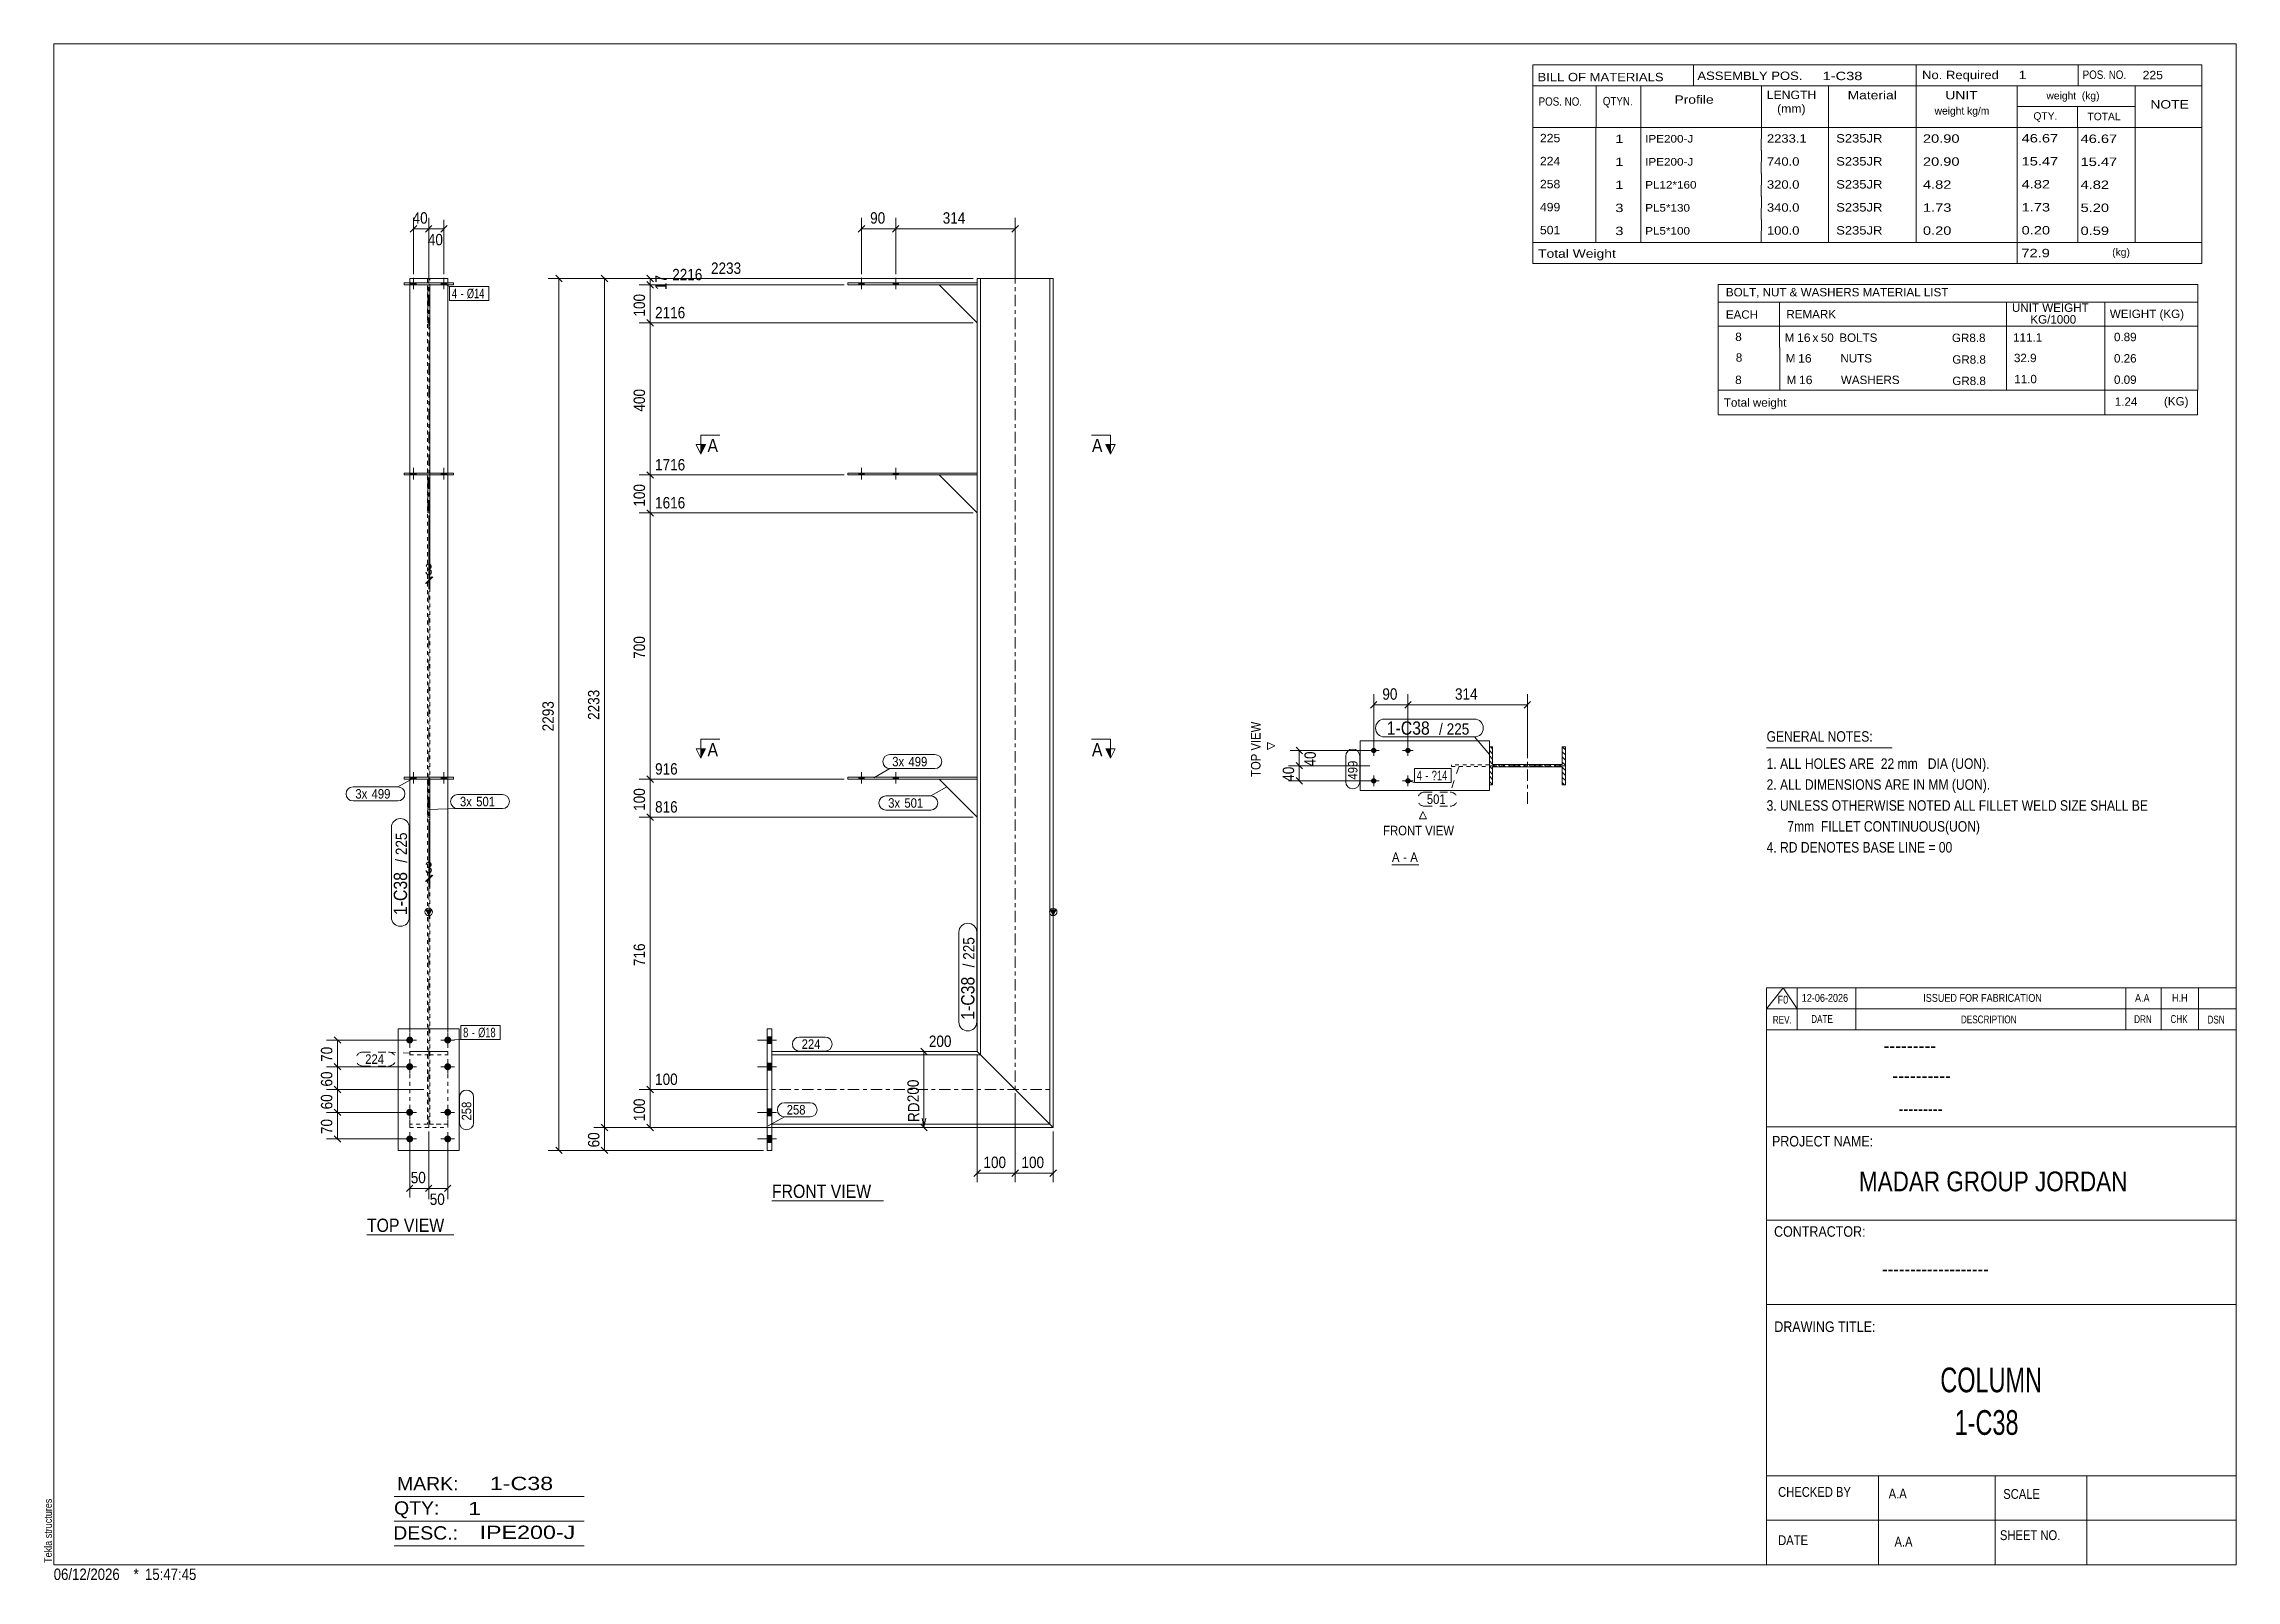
# Model space of a CAD drawing. Header units: millimetres. Extents: x 2 to 579, y 1 to 405.
import ezdxf

# ---------------------------------------------------------------- set-up
doc = ezdxf.new("R2010")
doc.units = ezdxf.units.MM
for name, pattern in [('XKITLINE00', [0]), ('XKITLINE01', [4, 1, -1, 1, -1]), ('XKITLINE02', [4, 2, -2]), ('XKITLINE03', [6, 3, -1, 1, -1])]:
    doc.linetypes.add(name, pattern=pattern)
for name, color, linetype, lineweight in [('Bolt', 3, 'Continuous', 0), ('BoltMark', 7, 'Continuous', 0), ('Dimensions', 7, 'Continuous', 0), ('DrawingSheet', 5, 'Continuous', 0), ('OtherObjectType', 7, 'Continuous', 0), ('Part', 2, 'Continuous', 0), ('PartMark', 7, 'Continuous', 0), ('Section', 6, 'Continuous', 0)]:
    doc.layers.add(name, color=color, linetype=linetype, lineweight=lineweight)
doc.styles.add('@ARIAL_UNICODE_MS_BOLD', font='ARIAL.TTF')
doc.styles.add('ARIAL', font='ARIAL.TTF')
doc.styles.add('ARIAL_NARROW', font='ARIALN.TTF')
doc.styles.add('COMIC_SANS_MS_BOLD', font='COMICBD.TTF')
doc.styles.add('SWIS721_EX_BT', font='ARIAL.TTF')
doc.styles.add('SWISSE', font='ARIAL.TTF')

# ---------------------------------------------------------------- blocks, each defined once
blk = doc.blocks.new('*A1')
at = {"layer": 'Part', "color": 7, "linetype": 'XKITLINE00', "lineweight": 0}
for p, q in [((383.44, 219.6), (382.88, 220.16)), ((402.59, 219.31), (401.74, 220.16)), ((383.44, 218.26), (382.59, 219.11)), ((383.44, 216.91), (382.59, 217.76)), ((383.44, 215.56), (382.59, 216.41)), ((383.44, 214.22), (382.59, 215.07)), ((383.44, 212.87), (382.59, 213.72)), ((384.12, 214.88), (383.56, 215.44)), ((385.47, 214.88), (384.91, 215.44)), ((386.81, 214.88), (386.25, 215.44)), ((388.16, 214.88), (387.6, 215.44)), ((389.51, 214.88), (388.95, 215.44)), ((390.85, 214.88), (390.29, 215.44)), ((392.2, 214.88), (391.64, 215.44)), ((393.55, 214.88), (392.99, 215.44)), ((394.9, 214.88), (394.34, 215.44)), ((396.24, 214.88), (395.68, 215.44)), ((397.59, 214.88), (397.03, 215.44)), ((398.94, 214.88), (398.38, 215.44)), ((400.28, 214.88), (399.72, 215.44)), ((401.63, 214.88), (401.07, 215.44)), ((402.59, 217.97), (401.74, 218.82)), ((402.59, 216.62), (401.74, 217.47)), ((402.59, 215.27), (401.74, 216.12)), ((402.59, 213.92), (401.74, 214.77)), ((402.59, 212.58), (401.74, 213.43)), ((383.44, 211.52), (382.59, 212.37)), ((383.44, 210.18), (382.59, 211.03)), ((402.59, 211.23), (401.74, 212.08)), ((402.31, 210.16), (401.74, 210.73))]:
    blk.add_line(p, q, dxfattribs=at)
blk = doc.blocks.new('*A2')
at = {"layer": 'Bolt'}
for points in [[(193.86, 142.09), (192.66, 142.09), (192.66, 143.89), (193.86, 143.89)], [(193.86, 142.09), (192.66, 142.09), (192.66, 143.89), (193.86, 143.89)], [(193.86, 135.09), (192.66, 135.09), (192.66, 136.89), (193.86, 136.89)], [(193.86, 135.09), (192.66, 135.09), (192.66, 136.89), (193.86, 136.89)], [(193.86, 123.09), (192.66, 123.09), (192.66, 124.89), (193.86, 124.89)], [(193.86, 123.09), (192.66, 123.09), (192.66, 124.89), (193.86, 124.89)], [(193.86, 116.09), (192.66, 116.09), (192.66, 117.89), (193.86, 117.89)], [(193.86, 116.09), (192.66, 116.09), (192.66, 117.89), (193.86, 117.89)]]:
    blk.add_hatch(color=3, dxfattribs=at).paths.add_polyline_path(points, flags=17)
at = {"layer": 'Bolt', "color": 3, "linetype": 'XKITLINE00', "lineweight": 0}
for p, q in [((190.06, 142.99), (195.06, 142.99)), ((190.06, 142.99), (195.06, 142.99)), ((192.66, 143.89), (193.86, 143.89)), ((192.66, 143.89), (193.86, 143.89)), ((192.66, 142.09), (193.86, 142.09)), ((192.66, 142.09), (193.86, 142.09)), ((190.06, 135.99), (195.06, 135.99)), ((190.06, 135.99), (195.06, 135.99)), ((192.66, 136.89), (193.86, 136.89)), ((192.66, 136.89), (193.86, 136.89)), ((192.66, 135.09), (193.86, 135.09)), ((192.66, 135.09), (193.86, 135.09)), ((190.06, 123.99), (195.06, 123.99)), ((190.06, 123.99), (195.06, 123.99)), ((192.66, 124.89), (193.86, 124.89)), ((192.66, 124.89), (193.86, 124.89)), ((192.66, 123.09), (193.86, 123.09)), ((192.66, 123.09), (193.86, 123.09)), ((190.06, 116.99), (195.06, 116.99)), ((190.06, 116.99), (195.06, 116.99)), ((192.66, 117.89), (193.86, 117.89)), ((192.66, 117.89), (193.86, 117.89)), ((192.66, 116.09), (193.86, 116.09)), ((192.66, 116.09), (193.86, 116.09))]:
    blk.add_line(p, q, dxfattribs=at)
blk = doc.blocks.new('*A3')
at = {"layer": 'Bolt'}
for points in [[(216.74, 211.62), (216.74, 212.12), (218.14, 212.12), (218.14, 211.62)], [(216.74, 211.62), (216.74, 212.12), (218.14, 212.12), (218.14, 211.62)], [(225.74, 211.62), (225.74, 212.12), (227.14, 212.12), (227.14, 211.62)], [(225.74, 211.62), (225.74, 212.12), (227.14, 212.12), (227.14, 211.62)]]:
    blk.add_hatch(color=3, dxfattribs=at).paths.add_polyline_path(points, flags=17)
at = {"layer": 'Bolt', "color": 3, "linetype": 'XKITLINE00', "lineweight": 0}
for p, q in [((217.44, 210.46), (217.44, 213.46)), ((217.44, 210.46), (217.44, 213.46)), ((226.44, 210.46), (226.44, 213.46)), ((226.44, 210.46), (226.44, 213.46)), ((216.74, 211.62), (216.74, 212.12)), ((216.74, 211.62), (216.74, 212.12)), ((218.14, 211.62), (218.14, 212.12)), ((218.14, 211.62), (218.14, 212.12)), ((225.74, 211.62), (225.74, 212.12)), ((225.74, 211.62), (225.74, 212.12)), ((227.14, 211.62), (227.14, 212.12)), ((227.14, 211.62), (227.14, 212.12))]:
    blk.add_line(p, q, dxfattribs=at)
blk = doc.blocks.new('*A4')
at = {"layer": 'Bolt'}
for points in [[(216.74, 291.62), (216.74, 292.12), (218.14, 292.12), (218.14, 291.62)], [(216.74, 291.62), (216.74, 292.12), (218.14, 292.12), (218.14, 291.62)], [(225.74, 291.62), (225.74, 292.12), (227.14, 292.12), (227.14, 291.62)], [(225.74, 291.62), (225.74, 292.12), (227.14, 292.12), (227.14, 291.62)]]:
    blk.add_hatch(color=3, dxfattribs=at).paths.add_polyline_path(points, flags=17)
at = {"layer": 'Bolt', "color": 3, "linetype": 'XKITLINE00', "lineweight": 0}
for p, q in [((216.74, 291.62), (216.74, 292.12)), ((216.74, 291.62), (216.74, 292.12)), ((217.44, 290.46), (217.44, 293.46)), ((217.44, 290.46), (217.44, 293.46)), ((218.14, 291.62), (218.14, 292.12)), ((218.14, 291.62), (218.14, 292.12)), ((225.74, 291.62), (225.74, 292.12)), ((225.74, 291.62), (225.74, 292.12)), ((226.44, 290.46), (226.44, 293.46)), ((226.44, 290.46), (226.44, 293.46)), ((227.14, 291.62), (227.14, 292.12)), ((227.14, 291.62), (227.14, 292.12))]:
    blk.add_line(p, q, dxfattribs=at)
blk = doc.blocks.new('*A5')
at = {"layer": 'Bolt'}
for points in [[(216.74, 341.62), (216.74, 342.12), (218.14, 342.12), (218.14, 341.62)], [(216.74, 341.62), (216.74, 342.12), (218.14, 342.12), (218.14, 341.62)], [(225.74, 341.62), (225.74, 342.12), (227.14, 342.12), (227.14, 341.62)], [(225.74, 341.62), (225.74, 342.12), (227.14, 342.12), (227.14, 341.62)]]:
    blk.add_hatch(color=3, dxfattribs=at).paths.add_polyline_path(points, flags=17)
at = {"layer": 'Bolt', "color": 3, "linetype": 'XKITLINE00', "lineweight": 0}
for p, q in [((216.74, 341.62), (216.74, 342.12)), ((216.74, 341.62), (216.74, 342.12)), ((217.44, 340.46), (217.44, 343.46)), ((217.44, 340.46), (217.44, 343.46)), ((218.14, 341.62), (218.14, 342.12)), ((218.14, 341.62), (218.14, 342.12)), ((225.74, 341.62), (225.74, 342.12)), ((225.74, 341.62), (225.74, 342.12)), ((226.44, 340.46), (226.44, 343.46)), ((226.44, 340.46), (226.44, 343.46)), ((227.14, 341.62), (227.14, 342.12)), ((227.14, 341.62), (227.14, 342.12))]:
    blk.add_line(p, q, dxfattribs=at)
blk = doc.blocks.new('*A6')
at = {"layer": 'Part'}
blk.add_hatch(color=2, dxfattribs=at).paths.add_polyline_path([(267.06, 177.22), (268.66, 177.22), (267.86, 175.82)], flags=17)
at = {"layer": 'Part', "color": 7, "linetype": 'XKITLINE03', "lineweight": 0}
blk.add_line((257.86, 119.99), (257.86, 353.3), dxfattribs=at)
at = {"layer": 'Part', "color": 2, "linetype": 'XKITLINE00', "lineweight": 0}
for p, q in [((267.86, 343.3), (247.86, 343.3)), ((247.86, 343.3), (247.86, 342.12)), ((247.86, 341.62), (247.86, 292.12)), ((248.71, 343.3), (248.71, 139.14)), ((267.01, 343.3), (267.01, 120.84)), ((267.86, 119.99), (267.86, 343.3)), ((247.86, 291.62), (247.86, 212.12)), ((247.86, 211.62), (247.86, 139.99)), ((267.86, 175.82), (267.06, 177.22)), ((267.06, 177.22), (268.66, 177.22)), ((268.66, 177.22), (267.86, 175.82)), ((247.86, 139.99), (248.71, 139.14)), ((248.71, 139.14), (267.86, 119.99))]:
    blk.add_line(p, q, dxfattribs=at)
at = {"layer": 'Part', "color": 7, "linetype": 'XKITLINE01', "lineweight": 0}
for p, q in [((247.86, 342.12), (247.86, 211.62)), ((247.86, 292.12), (247.86, 291.62)), ((247.86, 212.12), (247.86, 211.62)), ((248.71, 139.14), (247.86, 139.99))]:
    blk.add_line(p, q, dxfattribs=at)
at = {"layer": 'Part', "color": 2, "linetype": 'XKITLINE00', "lineweight": 0}
blk.add_circle((267.86, 176.72), 1, dxfattribs=at)
blk = doc.blocks.new('*A7')
at = {"layer": 'Part', "color": 2, "linetype": 'XKITLINE00', "lineweight": 0}
for p, q in [((193.86, 139.99), (247.86, 139.99)), ((193.86, 139.14), (248.71, 139.14)), ((247.86, 139.99), (267.01, 120.84)), ((267.01, 120.84), (193.86, 120.84)), ((193.86, 119.99), (267.86, 119.99)), ((267.86, 119.99), (267.01, 120.84))]:
    blk.add_line(p, q, dxfattribs=at)
at = {"layer": 'Part', "color": 7, "linetype": 'XKITLINE01', "lineweight": 0}
blk.add_line((193.86, 139.99), (193.86, 119.99), dxfattribs=at)
at = {"layer": 'Part', "color": 7, "linetype": 'XKITLINE03', "lineweight": 0}
blk.add_line((183.86, 129.99), (267.86, 129.99), dxfattribs=at)
blk = doc.blocks.new('*A8')
at = {"layer": 'Part', "color": 2, "linetype": 'XKITLINE00', "lineweight": 0}
for p, q in [((192.66, 113.99), (192.66, 145.99)), ((192.66, 145.99), (193.86, 145.99)), ((193.86, 145.99), (193.86, 113.99)), ((192.66, 113.99), (193.86, 113.99))]:
    blk.add_line(p, q, dxfattribs=at)
at = {"layer": 'Part', "color": 7, "linetype": 'XKITLINE01', "lineweight": 0}
for p, q in [((192.66, 145.99), (193.86, 145.99)), ((193.86, 113.99), (192.66, 113.99))]:
    blk.add_line(p, q, dxfattribs=at)
blk = doc.blocks.new('*A9')
at = {"layer": 'Part', "color": 2, "linetype": 'XKITLINE00', "lineweight": 0}
blk.add_line((237.86, 211.62), (247.86, 201.62), dxfattribs=at)
at = {"layer": 'Part', "color": 7, "linetype": 'XKITLINE01', "lineweight": 0}
for p, q in [((247.86, 211.62), (237.86, 211.62)), ((247.86, 201.62), (247.86, 211.62))]:
    blk.add_line(p, q, dxfattribs=at)
blk = doc.blocks.new('*A10')
at = {"layer": 'Part', "color": 2, "linetype": 'XKITLINE00', "lineweight": 0}
for p, q in [((247.86, 212.12), (213.86, 212.12)), ((213.86, 212.12), (213.86, 211.62)), ((213.86, 211.62), (247.86, 211.62)), ((247.86, 211.62), (247.86, 212.12))]:
    blk.add_line(p, q, dxfattribs=at)
at = {"layer": 'Part', "color": 7, "linetype": 'XKITLINE01', "lineweight": 0}
for p, q in [((247.86, 212.12), (213.86, 212.12)), ((213.86, 211.62), (247.86, 211.62))]:
    blk.add_line(p, q, dxfattribs=at)
blk = doc.blocks.new('*A11')
at = {"layer": 'Part', "color": 2, "linetype": 'XKITLINE00', "lineweight": 0}
for p, q in [((247.86, 292.12), (213.86, 292.12)), ((213.86, 292.12), (213.86, 291.62)), ((213.86, 291.62), (247.86, 291.62)), ((247.86, 291.62), (247.86, 292.12))]:
    blk.add_line(p, q, dxfattribs=at)
at = {"layer": 'Part', "color": 7, "linetype": 'XKITLINE01', "lineweight": 0}
for p, q in [((247.86, 292.12), (213.86, 292.12)), ((213.86, 291.62), (247.86, 291.62))]:
    blk.add_line(p, q, dxfattribs=at)
blk = doc.blocks.new('*A12')
at = {"layer": 'Part', "color": 2, "linetype": 'XKITLINE00', "lineweight": 0}
blk.add_line((237.86, 291.62), (247.86, 281.62), dxfattribs=at)
at = {"layer": 'Part', "color": 7, "linetype": 'XKITLINE01', "lineweight": 0}
for p, q in [((247.86, 291.62), (237.86, 291.62)), ((247.86, 281.62), (247.86, 291.62))]:
    blk.add_line(p, q, dxfattribs=at)
blk = doc.blocks.new('*A13')
at = {"layer": 'Part', "color": 2, "linetype": 'XKITLINE00', "lineweight": 0}
for p, q in [((247.86, 342.12), (213.86, 342.12)), ((213.86, 342.12), (213.86, 341.62)), ((213.86, 341.62), (247.86, 341.62)), ((247.86, 341.62), (247.86, 342.12))]:
    blk.add_line(p, q, dxfattribs=at)
at = {"layer": 'Part', "color": 7, "linetype": 'XKITLINE01', "lineweight": 0}
for p, q in [((247.86, 342.12), (213.86, 342.12)), ((213.86, 341.62), (247.86, 341.62))]:
    blk.add_line(p, q, dxfattribs=at)
blk = doc.blocks.new('*A14')
at = {"layer": 'Part', "color": 2, "linetype": 'XKITLINE00', "lineweight": 0}
blk.add_line((237.86, 341.62), (247.86, 331.62), dxfattribs=at)
at = {"layer": 'Part', "color": 7, "linetype": 'XKITLINE01', "lineweight": 0}
for p, q in [((247.86, 341.62), (237.86, 341.62)), ((247.86, 331.62), (247.86, 341.62))]:
    blk.add_line(p, q, dxfattribs=at)
blk = doc.blocks.new('*A15')
at = {"layer": 'Bolt'}
for points in [[(97.72, 143.04), (97.72, 143.08), (97.73, 143.13), (97.74, 143.17), (97.75, 143.21), (97.76, 143.26), (97.77, 143.3), (97.79, 143.34), (97.81, 143.38), (97.82, 143.42), (97.85, 143.46), (97.87, 143.49), (97.9, 143.53), (97.92, 143.57), (97.95, 143.6), (97.98, 143.63), (98.01, 143.66), (98.05, 143.69), (98.08, 143.72), (98.12, 143.74), (98.16, 143.77), (98.19, 143.79), (98.23, 143.81), (98.27, 143.83), (98.32, 143.84), (98.36, 143.86), (98.4, 143.87), (98.44, 143.88), (98.49, 143.88), (98.53, 143.89), (98.57, 143.89), (98.62, 143.89), (98.66, 143.89), (98.71, 143.89), (98.75, 143.88), (98.79, 143.88), (98.84, 143.87), (98.88, 143.86), (98.92, 143.84), (98.96, 143.83), (99, 143.81), (99.04, 143.79), (99.08, 143.77), (99.12, 143.74), (99.15, 143.72), (99.19, 143.69), (99.22, 143.66), (99.26, 143.63), (99.29, 143.6), (99.31, 143.57), (99.34, 143.53), (99.37, 143.49), (99.39, 143.46), (99.41, 143.42), (99.43, 143.38), (99.45, 143.34), (99.47, 143.3), (99.48, 143.26), (99.49, 143.21), (99.5, 143.17), (99.51, 143.13), (99.51, 143.08), (99.52, 143.04), (99.52, 142.99), (99.52, 142.95), (99.51, 142.91), (99.51, 142.86), (99.5, 142.82), (99.49, 142.78), (99.48, 142.73), (99.47, 142.69), (99.45, 142.65), (99.43, 142.61), (99.41, 142.57), (99.39, 142.53), (99.37, 142.49), (99.34, 142.46), (99.31, 142.42), (99.29, 142.39), (99.26, 142.36), (99.22, 142.33), (99.19, 142.3), (99.15, 142.27), (99.12, 142.25), (99.08, 142.22), (99.04, 142.2), (99, 142.18), (98.96, 142.16), (98.92, 142.15), (98.88, 142.13), (98.84, 142.12), (98.79, 142.11), (98.75, 142.1), (98.71, 142.1), (98.66, 142.1), (98.62, 142.09), (98.57, 142.1), (98.53, 142.1), (98.49, 142.1), (98.44, 142.11), (98.4, 142.12), (98.36, 142.13), (98.32, 142.15), (98.27, 142.16), (98.23, 142.18), (98.19, 142.2), (98.16, 142.22), (98.12, 142.25), (98.08, 142.27), (98.05, 142.3), (98.01, 142.33), (97.98, 142.36), (97.95, 142.39), (97.92, 142.42), (97.9, 142.46), (97.87, 142.49), (97.85, 142.53), (97.82, 142.57), (97.81, 142.61), (97.79, 142.65), (97.77, 142.69), (97.76, 142.73), (97.75, 142.78), (97.74, 142.82), (97.73, 142.86), (97.72, 142.91), (97.72, 142.95), (97.72, 142.99)], [(107.72, 143.04), (107.72, 143.08), (107.73, 143.13), (107.74, 143.17), (107.75, 143.21), (107.76, 143.26), (107.77, 143.3), (107.79, 143.34), (107.81, 143.38), (107.82, 143.42), (107.85, 143.46), (107.87, 143.49), (107.9, 143.53), (107.92, 143.57), (107.95, 143.6), (107.98, 143.63), (108.01, 143.66), (108.05, 143.69), (108.08, 143.72), (108.12, 143.74), (108.16, 143.77), (108.19, 143.79), (108.23, 143.81), (108.27, 143.83), (108.32, 143.84), (108.36, 143.86), (108.4, 143.87), (108.44, 143.88), (108.49, 143.88), (108.53, 143.89), (108.57, 143.89), (108.62, 143.89), (108.66, 143.89), (108.71, 143.89), (108.75, 143.88), (108.79, 143.88), (108.84, 143.87), (108.88, 143.86), (108.92, 143.84), (108.96, 143.83), (109, 143.81), (109.04, 143.79), (109.08, 143.77), (109.12, 143.74), (109.15, 143.72), (109.19, 143.69), (109.22, 143.66), (109.26, 143.63), (109.29, 143.6), (109.31, 143.57), (109.34, 143.53), (109.37, 143.49), (109.39, 143.46), (109.41, 143.42), (109.43, 143.38), (109.45, 143.34), (109.47, 143.3), (109.48, 143.26), (109.49, 143.21), (109.5, 143.17), (109.51, 143.13), (109.51, 143.08), (109.52, 143.04), (109.52, 142.99), (109.52, 142.95), (109.51, 142.91), (109.51, 142.86), (109.5, 142.82), (109.49, 142.78), (109.48, 142.73), (109.47, 142.69), (109.45, 142.65), (109.43, 142.61), (109.41, 142.57), (109.39, 142.53), (109.37, 142.49), (109.34, 142.46), (109.31, 142.42), (109.29, 142.39), (109.26, 142.36), (109.22, 142.33), (109.19, 142.3), (109.15, 142.27), (109.12, 142.25), (109.08, 142.22), (109.04, 142.2), (109, 142.18), (108.96, 142.16), (108.92, 142.15), (108.88, 142.13), (108.84, 142.12), (108.79, 142.11), (108.75, 142.1), (108.71, 142.1), (108.66, 142.1), (108.62, 142.09), (108.57, 142.1), (108.53, 142.1), (108.49, 142.1), (108.44, 142.11), (108.4, 142.12), (108.36, 142.13), (108.32, 142.15), (108.27, 142.16), (108.23, 142.18), (108.19, 142.2), (108.16, 142.22), (108.12, 142.25), (108.08, 142.27), (108.05, 142.3), (108.01, 142.33), (107.98, 142.36), (107.95, 142.39), (107.92, 142.42), (107.9, 142.46), (107.87, 142.49), (107.85, 142.53), (107.82, 142.57), (107.81, 142.61), (107.79, 142.65), (107.77, 142.69), (107.76, 142.73), (107.75, 142.78), (107.74, 142.82), (107.73, 142.86), (107.72, 142.91), (107.72, 142.95), (107.72, 142.99)], [(97.72, 136.04), (97.72, 136.08), (97.73, 136.13), (97.74, 136.17), (97.75, 136.21), (97.76, 136.26), (97.77, 136.3), (97.79, 136.34), (97.81, 136.38), (97.82, 136.42), (97.85, 136.46), (97.87, 136.49), (97.9, 136.53), (97.92, 136.57), (97.95, 136.6), (97.98, 136.63), (98.01, 136.66), (98.05, 136.69), (98.08, 136.72), (98.12, 136.74), (98.16, 136.77), (98.19, 136.79), (98.23, 136.81), (98.27, 136.83), (98.32, 136.84), (98.36, 136.86), (98.4, 136.87), (98.44, 136.88), (98.49, 136.88), (98.53, 136.89), (98.57, 136.89), (98.62, 136.89), (98.66, 136.89), (98.71, 136.89), (98.75, 136.88), (98.79, 136.88), (98.84, 136.87), (98.88, 136.86), (98.92, 136.84), (98.96, 136.83), (99, 136.81), (99.04, 136.79), (99.08, 136.77), (99.12, 136.74), (99.15, 136.72), (99.19, 136.69), (99.22, 136.66), (99.26, 136.63), (99.29, 136.6), (99.31, 136.57), (99.34, 136.53), (99.37, 136.49), (99.39, 136.46), (99.41, 136.42), (99.43, 136.38), (99.45, 136.34), (99.47, 136.3), (99.48, 136.26), (99.49, 136.21), (99.5, 136.17), (99.51, 136.13), (99.51, 136.08), (99.52, 136.04), (99.52, 135.99), (99.52, 135.95), (99.51, 135.91), (99.51, 135.86), (99.5, 135.82), (99.49, 135.78), (99.48, 135.73), (99.47, 135.69), (99.45, 135.65), (99.43, 135.61), (99.41, 135.57), (99.39, 135.53), (99.37, 135.49), (99.34, 135.46), (99.31, 135.42), (99.29, 135.39), (99.26, 135.36), (99.22, 135.33), (99.19, 135.3), (99.15, 135.27), (99.12, 135.25), (99.08, 135.22), (99.04, 135.2), (99, 135.18), (98.96, 135.16), (98.92, 135.15), (98.88, 135.13), (98.84, 135.12), (98.79, 135.11), (98.75, 135.1), (98.71, 135.1), (98.66, 135.1), (98.62, 135.09), (98.57, 135.1), (98.53, 135.1), (98.49, 135.1), (98.44, 135.11), (98.4, 135.12), (98.36, 135.13), (98.32, 135.15), (98.27, 135.16), (98.23, 135.18), (98.19, 135.2), (98.16, 135.22), (98.12, 135.25), (98.08, 135.27), (98.05, 135.3), (98.01, 135.33), (97.98, 135.36), (97.95, 135.39), (97.92, 135.42), (97.9, 135.46), (97.87, 135.49), (97.85, 135.53), (97.82, 135.57), (97.81, 135.61), (97.79, 135.65), (97.77, 135.69), (97.76, 135.73), (97.75, 135.78), (97.74, 135.82), (97.73, 135.86), (97.72, 135.91), (97.72, 135.95), (97.72, 135.99)], [(107.72, 136.04), (107.72, 136.08), (107.73, 136.13), (107.74, 136.17), (107.75, 136.21), (107.76, 136.26), (107.77, 136.3), (107.79, 136.34), (107.81, 136.38), (107.82, 136.42), (107.85, 136.46), (107.87, 136.49), (107.9, 136.53), (107.92, 136.57), (107.95, 136.6), (107.98, 136.63), (108.01, 136.66), (108.05, 136.69), (108.08, 136.72), (108.12, 136.74), (108.16, 136.77), (108.19, 136.79), (108.23, 136.81), (108.27, 136.83), (108.32, 136.84), (108.36, 136.86), (108.4, 136.87), (108.44, 136.88), (108.49, 136.88), (108.53, 136.89), (108.57, 136.89), (108.62, 136.89), (108.66, 136.89), (108.71, 136.89), (108.75, 136.88), (108.79, 136.88), (108.84, 136.87), (108.88, 136.86), (108.92, 136.84), (108.96, 136.83), (109, 136.81), (109.04, 136.79), (109.08, 136.77), (109.12, 136.74), (109.15, 136.72), (109.19, 136.69), (109.22, 136.66), (109.26, 136.63), (109.29, 136.6), (109.31, 136.57), (109.34, 136.53), (109.37, 136.49), (109.39, 136.46), (109.41, 136.42), (109.43, 136.38), (109.45, 136.34), (109.47, 136.3), (109.48, 136.26), (109.49, 136.21), (109.5, 136.17), (109.51, 136.13), (109.51, 136.08), (109.52, 136.04), (109.52, 135.99), (109.52, 135.95), (109.51, 135.91), (109.51, 135.86), (109.5, 135.82), (109.49, 135.78), (109.48, 135.73), (109.47, 135.69), (109.45, 135.65), (109.43, 135.61), (109.41, 135.57), (109.39, 135.53), (109.37, 135.49), (109.34, 135.46), (109.31, 135.42), (109.29, 135.39), (109.26, 135.36), (109.22, 135.33), (109.19, 135.3), (109.15, 135.27), (109.12, 135.25), (109.08, 135.22), (109.04, 135.2), (109, 135.18), (108.96, 135.16), (108.92, 135.15), (108.88, 135.13), (108.84, 135.12), (108.79, 135.11), (108.75, 135.1), (108.71, 135.1), (108.66, 135.1), (108.62, 135.09), (108.57, 135.1), (108.53, 135.1), (108.49, 135.1), (108.44, 135.11), (108.4, 135.12), (108.36, 135.13), (108.32, 135.15), (108.27, 135.16), (108.23, 135.18), (108.19, 135.2), (108.16, 135.22), (108.12, 135.25), (108.08, 135.27), (108.05, 135.3), (108.01, 135.33), (107.98, 135.36), (107.95, 135.39), (107.92, 135.42), (107.9, 135.46), (107.87, 135.49), (107.85, 135.53), (107.82, 135.57), (107.81, 135.61), (107.79, 135.65), (107.77, 135.69), (107.76, 135.73), (107.75, 135.78), (107.74, 135.82), (107.73, 135.86), (107.72, 135.91), (107.72, 135.95), (107.72, 135.99)], [(97.72, 124.04), (97.72, 124.08), (97.73, 124.13), (97.74, 124.17), (97.75, 124.21), (97.76, 124.26), (97.77, 124.3), (97.79, 124.34), (97.81, 124.38), (97.82, 124.42), (97.85, 124.46), (97.87, 124.49), (97.9, 124.53), (97.92, 124.57), (97.95, 124.6), (97.98, 124.63), (98.01, 124.66), (98.05, 124.69), (98.08, 124.72), (98.12, 124.74), (98.16, 124.77), (98.19, 124.79), (98.23, 124.81), (98.27, 124.83), (98.32, 124.84), (98.36, 124.86), (98.4, 124.87), (98.44, 124.88), (98.49, 124.88), (98.53, 124.89), (98.57, 124.89), (98.62, 124.89), (98.66, 124.89), (98.71, 124.89), (98.75, 124.88), (98.79, 124.88), (98.84, 124.87), (98.88, 124.86), (98.92, 124.84), (98.96, 124.83), (99, 124.81), (99.04, 124.79), (99.08, 124.77), (99.12, 124.74), (99.15, 124.72), (99.19, 124.69), (99.22, 124.66), (99.26, 124.63), (99.29, 124.6), (99.31, 124.57), (99.34, 124.53), (99.37, 124.49), (99.39, 124.46), (99.41, 124.42), (99.43, 124.38), (99.45, 124.34), (99.47, 124.3), (99.48, 124.26), (99.49, 124.21), (99.5, 124.17), (99.51, 124.13), (99.51, 124.08), (99.52, 124.04), (99.52, 123.99), (99.52, 123.95), (99.51, 123.91), (99.51, 123.86), (99.5, 123.82), (99.49, 123.78), (99.48, 123.73), (99.47, 123.69), (99.45, 123.65), (99.43, 123.61), (99.41, 123.57), (99.39, 123.53), (99.37, 123.49), (99.34, 123.46), (99.31, 123.42), (99.29, 123.39), (99.26, 123.36), (99.22, 123.33), (99.19, 123.3), (99.15, 123.27), (99.12, 123.25), (99.08, 123.22), (99.04, 123.2), (99, 123.18), (98.96, 123.16), (98.92, 123.15), (98.88, 123.13), (98.84, 123.12), (98.79, 123.11), (98.75, 123.1), (98.71, 123.1), (98.66, 123.1), (98.62, 123.09), (98.57, 123.1), (98.53, 123.1), (98.49, 123.1), (98.44, 123.11), (98.4, 123.12), (98.36, 123.13), (98.32, 123.15), (98.27, 123.16), (98.23, 123.18), (98.19, 123.2), (98.16, 123.22), (98.12, 123.25), (98.08, 123.27), (98.05, 123.3), (98.01, 123.33), (97.98, 123.36), (97.95, 123.39), (97.92, 123.42), (97.9, 123.46), (97.87, 123.49), (97.85, 123.53), (97.82, 123.57), (97.81, 123.61), (97.79, 123.65), (97.77, 123.69), (97.76, 123.73), (97.75, 123.78), (97.74, 123.82), (97.73, 123.86), (97.72, 123.91), (97.72, 123.95), (97.72, 123.99)], [(107.72, 124.04), (107.72, 124.08), (107.73, 124.13), (107.74, 124.17), (107.75, 124.21), (107.76, 124.26), (107.77, 124.3), (107.79, 124.34), (107.81, 124.38), (107.82, 124.42), (107.85, 124.46), (107.87, 124.49), (107.9, 124.53), (107.92, 124.57), (107.95, 124.6), (107.98, 124.63), (108.01, 124.66), (108.05, 124.69), (108.08, 124.72), (108.12, 124.74), (108.16, 124.77), (108.19, 124.79), (108.23, 124.81), (108.27, 124.83), (108.32, 124.84), (108.36, 124.86), (108.4, 124.87), (108.44, 124.88), (108.49, 124.88), (108.53, 124.89), (108.57, 124.89), (108.62, 124.89), (108.66, 124.89), (108.71, 124.89), (108.75, 124.88), (108.79, 124.88), (108.84, 124.87), (108.88, 124.86), (108.92, 124.84), (108.96, 124.83), (109, 124.81), (109.04, 124.79), (109.08, 124.77), (109.12, 124.74), (109.15, 124.72), (109.19, 124.69), (109.22, 124.66), (109.26, 124.63), (109.29, 124.6), (109.31, 124.57), (109.34, 124.53), (109.37, 124.49), (109.39, 124.46), (109.41, 124.42), (109.43, 124.38), (109.45, 124.34), (109.47, 124.3), (109.48, 124.26), (109.49, 124.21), (109.5, 124.17), (109.51, 124.13), (109.51, 124.08), (109.52, 124.04), (109.52, 123.99), (109.52, 123.95), (109.51, 123.91), (109.51, 123.86), (109.5, 123.82), (109.49, 123.78), (109.48, 123.73), (109.47, 123.69), (109.45, 123.65), (109.43, 123.61), (109.41, 123.57), (109.39, 123.53), (109.37, 123.49), (109.34, 123.46), (109.31, 123.42), (109.29, 123.39), (109.26, 123.36), (109.22, 123.33), (109.19, 123.3), (109.15, 123.27), (109.12, 123.25), (109.08, 123.22), (109.04, 123.2), (109, 123.18), (108.96, 123.16), (108.92, 123.15), (108.88, 123.13), (108.84, 123.12), (108.79, 123.11), (108.75, 123.1), (108.71, 123.1), (108.66, 123.1), (108.62, 123.09), (108.57, 123.1), (108.53, 123.1), (108.49, 123.1), (108.44, 123.11), (108.4, 123.12), (108.36, 123.13), (108.32, 123.15), (108.27, 123.16), (108.23, 123.18), (108.19, 123.2), (108.16, 123.22), (108.12, 123.25), (108.08, 123.27), (108.05, 123.3), (108.01, 123.33), (107.98, 123.36), (107.95, 123.39), (107.92, 123.42), (107.9, 123.46), (107.87, 123.49), (107.85, 123.53), (107.82, 123.57), (107.81, 123.61), (107.79, 123.65), (107.77, 123.69), (107.76, 123.73), (107.75, 123.78), (107.74, 123.82), (107.73, 123.86), (107.72, 123.91), (107.72, 123.95), (107.72, 123.99)], [(97.72, 117.04), (97.72, 117.08), (97.73, 117.13), (97.74, 117.17), (97.75, 117.21), (97.76, 117.26), (97.77, 117.3), (97.79, 117.34), (97.81, 117.38), (97.82, 117.42), (97.85, 117.46), (97.87, 117.49), (97.9, 117.53), (97.92, 117.57), (97.95, 117.6), (97.98, 117.63), (98.01, 117.66), (98.05, 117.69), (98.08, 117.72), (98.12, 117.74), (98.16, 117.77), (98.19, 117.79), (98.23, 117.81), (98.27, 117.83), (98.32, 117.84), (98.36, 117.86), (98.4, 117.87), (98.44, 117.88), (98.49, 117.88), (98.53, 117.89), (98.57, 117.89), (98.62, 117.89), (98.66, 117.89), (98.71, 117.89), (98.75, 117.88), (98.79, 117.88), (98.84, 117.87), (98.88, 117.86), (98.92, 117.84), (98.96, 117.83), (99, 117.81), (99.04, 117.79), (99.08, 117.77), (99.12, 117.74), (99.15, 117.72), (99.19, 117.69), (99.22, 117.66), (99.26, 117.63), (99.29, 117.6), (99.31, 117.57), (99.34, 117.53), (99.37, 117.49), (99.39, 117.46), (99.41, 117.42), (99.43, 117.38), (99.45, 117.34), (99.47, 117.3), (99.48, 117.26), (99.49, 117.21), (99.5, 117.17), (99.51, 117.13), (99.51, 117.08), (99.52, 117.04), (99.52, 116.99), (99.52, 116.95), (99.51, 116.91), (99.51, 116.86), (99.5, 116.82), (99.49, 116.78), (99.48, 116.73), (99.47, 116.69), (99.45, 116.65), (99.43, 116.61), (99.41, 116.57), (99.39, 116.53), (99.37, 116.49), (99.34, 116.46), (99.31, 116.42), (99.29, 116.39), (99.26, 116.36), (99.22, 116.33), (99.19, 116.3), (99.15, 116.27), (99.12, 116.25), (99.08, 116.22), (99.04, 116.2), (99, 116.18), (98.96, 116.16), (98.92, 116.15), (98.88, 116.13), (98.84, 116.12), (98.79, 116.11), (98.75, 116.1), (98.71, 116.1), (98.66, 116.1), (98.62, 116.09), (98.57, 116.1), (98.53, 116.1), (98.49, 116.1), (98.44, 116.11), (98.4, 116.12), (98.36, 116.13), (98.32, 116.15), (98.27, 116.16), (98.23, 116.18), (98.19, 116.2), (98.16, 116.22), (98.12, 116.25), (98.08, 116.27), (98.05, 116.3), (98.01, 116.33), (97.98, 116.36), (97.95, 116.39), (97.92, 116.42), (97.9, 116.46), (97.87, 116.49), (97.85, 116.53), (97.82, 116.57), (97.81, 116.61), (97.79, 116.65), (97.77, 116.69), (97.76, 116.73), (97.75, 116.78), (97.74, 116.82), (97.73, 116.86), (97.72, 116.91), (97.72, 116.95), (97.72, 116.99)], [(107.72, 117.04), (107.72, 117.08), (107.73, 117.13), (107.74, 117.17), (107.75, 117.21), (107.76, 117.26), (107.77, 117.3), (107.79, 117.34), (107.81, 117.38), (107.82, 117.42), (107.85, 117.46), (107.87, 117.49), (107.9, 117.53), (107.92, 117.57), (107.95, 117.6), (107.98, 117.63), (108.01, 117.66), (108.05, 117.69), (108.08, 117.72), (108.12, 117.74), (108.16, 117.77), (108.19, 117.79), (108.23, 117.81), (108.27, 117.83), (108.32, 117.84), (108.36, 117.86), (108.4, 117.87), (108.44, 117.88), (108.49, 117.88), (108.53, 117.89), (108.57, 117.89), (108.62, 117.89), (108.66, 117.89), (108.71, 117.89), (108.75, 117.88), (108.79, 117.88), (108.84, 117.87), (108.88, 117.86), (108.92, 117.84), (108.96, 117.83), (109, 117.81), (109.04, 117.79), (109.08, 117.77), (109.12, 117.74), (109.15, 117.72), (109.19, 117.69), (109.22, 117.66), (109.26, 117.63), (109.29, 117.6), (109.31, 117.57), (109.34, 117.53), (109.37, 117.49), (109.39, 117.46), (109.41, 117.42), (109.43, 117.38), (109.45, 117.34), (109.47, 117.3), (109.48, 117.26), (109.49, 117.21), (109.5, 117.17), (109.51, 117.13), (109.51, 117.08), (109.52, 117.04), (109.52, 116.99), (109.52, 116.95), (109.51, 116.91), (109.51, 116.86), (109.5, 116.82), (109.49, 116.78), (109.48, 116.73), (109.47, 116.69), (109.45, 116.65), (109.43, 116.61), (109.41, 116.57), (109.39, 116.53), (109.37, 116.49), (109.34, 116.46), (109.31, 116.42), (109.29, 116.39), (109.26, 116.36), (109.22, 116.33), (109.19, 116.3), (109.15, 116.27), (109.12, 116.25), (109.08, 116.22), (109.04, 116.2), (109, 116.18), (108.96, 116.16), (108.92, 116.15), (108.88, 116.13), (108.84, 116.12), (108.79, 116.11), (108.75, 116.1), (108.71, 116.1), (108.66, 116.1), (108.62, 116.09), (108.57, 116.1), (108.53, 116.1), (108.49, 116.1), (108.44, 116.11), (108.4, 116.12), (108.36, 116.13), (108.32, 116.15), (108.27, 116.16), (108.23, 116.18), (108.19, 116.2), (108.16, 116.22), (108.12, 116.25), (108.08, 116.27), (108.05, 116.3), (108.01, 116.33), (107.98, 116.36), (107.95, 116.39), (107.92, 116.42), (107.9, 116.46), (107.87, 116.49), (107.85, 116.53), (107.82, 116.57), (107.81, 116.61), (107.79, 116.65), (107.77, 116.69), (107.76, 116.73), (107.75, 116.78), (107.74, 116.82), (107.73, 116.86), (107.72, 116.91), (107.72, 116.95), (107.72, 116.99)]]:
    blk.add_hatch(color=3, dxfattribs=at).paths.add_polyline_path(points, flags=17)
at = {"layer": 'Bolt', "color": 3, "linetype": 'XKITLINE00', "lineweight": 0}
for p, q in [((98.62, 141.19), (98.62, 144.79)), ((108.62, 141.19), (108.62, 144.79)), ((100.42, 142.99), (96.82, 142.99)), ((110.42, 142.99), (106.82, 142.99)), ((100.42, 135.99), (96.82, 135.99)), ((98.62, 134.19), (98.62, 137.79)), ((110.42, 135.99), (106.82, 135.99)), ((108.62, 134.19), (108.62, 137.79)), ((100.42, 123.99), (96.82, 123.99)), ((98.62, 122.19), (98.62, 125.79)), ((110.42, 123.99), (106.82, 123.99)), ((108.62, 122.19), (108.62, 125.79)), ((100.42, 116.99), (96.82, 116.99)), ((98.62, 115.19), (98.62, 118.79)), ((110.42, 116.99), (106.82, 116.99)), ((108.62, 115.19), (108.62, 118.79))]:
    blk.add_line(p, q, dxfattribs=at)
blk = doc.blocks.new('*A16')
at = {"layer": 'Bolt'}
for points in [[(98.92, 211.62), (98.92, 212.12), (100.32, 212.12), (100.32, 211.62)], [(98.92, 211.62), (98.92, 212.12), (100.32, 212.12), (100.32, 211.62)], [(106.92, 211.62), (106.92, 212.12), (108.32, 212.12), (108.32, 211.62)], [(106.92, 211.62), (106.92, 212.12), (108.32, 212.12), (108.32, 211.62)]]:
    blk.add_hatch(color=3, dxfattribs=at).paths.add_polyline_path(points, flags=17)
at = {"layer": 'Bolt', "color": 3, "linetype": 'XKITLINE00', "lineweight": 0}
for p, q in [((99.62, 210.46), (99.62, 213.46)), ((99.62, 210.46), (99.62, 213.46)), ((107.62, 210.46), (107.62, 213.46)), ((107.62, 210.46), (107.62, 213.46)), ((98.92, 211.62), (98.92, 212.12)), ((98.92, 211.62), (98.92, 212.12)), ((100.32, 211.62), (100.32, 212.12)), ((100.32, 211.62), (100.32, 212.12)), ((106.92, 211.62), (106.92, 212.12)), ((106.92, 211.62), (106.92, 212.12)), ((108.32, 211.62), (108.32, 212.12)), ((108.32, 211.62), (108.32, 212.12))]:
    blk.add_line(p, q, dxfattribs=at)
blk = doc.blocks.new('*A17')
at = {"layer": 'Bolt'}
for points in [[(98.92, 291.62), (98.92, 292.12), (100.32, 292.12), (100.32, 291.62)], [(98.92, 291.62), (98.92, 292.12), (100.32, 292.12), (100.32, 291.62)], [(106.92, 291.62), (106.92, 292.12), (108.32, 292.12), (108.32, 291.62)], [(106.92, 291.62), (106.92, 292.12), (108.32, 292.12), (108.32, 291.62)]]:
    blk.add_hatch(color=3, dxfattribs=at).paths.add_polyline_path(points, flags=17)
at = {"layer": 'Bolt', "color": 3, "linetype": 'XKITLINE00', "lineweight": 0}
for p, q in [((98.92, 291.62), (98.92, 292.12)), ((98.92, 291.62), (98.92, 292.12)), ((99.62, 290.46), (99.62, 293.46)), ((99.62, 290.46), (99.62, 293.46)), ((100.32, 291.62), (100.32, 292.12)), ((100.32, 291.62), (100.32, 292.12)), ((106.92, 291.62), (106.92, 292.12)), ((106.92, 291.62), (106.92, 292.12)), ((107.62, 290.46), (107.62, 293.46)), ((107.62, 290.46), (107.62, 293.46)), ((108.32, 291.62), (108.32, 292.12)), ((108.32, 291.62), (108.32, 292.12))]:
    blk.add_line(p, q, dxfattribs=at)
blk = doc.blocks.new('*A18')
at = {"layer": 'Bolt'}
for points in [[(98.92, 341.62), (98.92, 342.12), (100.32, 342.12), (100.32, 341.62)], [(98.92, 341.62), (98.92, 342.12), (100.32, 342.12), (100.32, 341.62)], [(106.92, 341.62), (106.92, 342.12), (108.32, 342.12), (108.32, 341.62)], [(106.92, 341.62), (106.92, 342.12), (108.32, 342.12), (108.32, 341.62)]]:
    blk.add_hatch(color=3, dxfattribs=at).paths.add_polyline_path(points, flags=17)
at = {"layer": 'Bolt', "color": 3, "linetype": 'XKITLINE00', "lineweight": 0}
for p, q in [((98.92, 341.62), (98.92, 342.12)), ((98.92, 341.62), (98.92, 342.12)), ((99.62, 340.46), (99.62, 343.46)), ((99.62, 340.46), (99.62, 343.46)), ((100.32, 341.62), (100.32, 342.12)), ((100.32, 341.62), (100.32, 342.12)), ((106.92, 341.62), (106.92, 342.12)), ((106.92, 341.62), (106.92, 342.12)), ((107.62, 340.46), (107.62, 343.46)), ((107.62, 340.46), (107.62, 343.46)), ((108.32, 341.62), (108.32, 342.12)), ((108.32, 341.62), (108.32, 342.12))]:
    blk.add_line(p, q, dxfattribs=at)
blk = doc.blocks.new('*A19')
at = {"layer": 'Part'}
blk.add_hatch(color=2, dxfattribs=at).paths.add_polyline_path([(102.82, 177.22), (104.42, 177.22), (103.62, 175.82)], flags=17)
at = {"layer": 'Part', "color": 7, "linetype": 'XKITLINE03', "lineweight": 0}
blk.add_line((103.62, 119.99), (103.62, 353.3), dxfattribs=at)
at = {"layer": 'Part', "color": 2, "linetype": 'XKITLINE00', "lineweight": 0}
for p, q in [((98.62, 343.3), (98.62, 342.12)), ((108.62, 343.3), (98.62, 343.3)), ((98.62, 341.62), (98.62, 292.12)), ((108.62, 343.3), (108.62, 342.12)), ((108.62, 341.62), (108.62, 292.12)), ((98.62, 291.62), (98.62, 212.12)), ((108.62, 291.62), (108.62, 212.12)), ((98.62, 211.62), (98.62, 145.99)), ((108.62, 211.62), (108.62, 145.99)), ((103.62, 175.82), (102.82, 177.22)), ((102.82, 177.22), (104.42, 177.22)), ((104.42, 177.22), (103.62, 175.82))]:
    blk.add_line(p, q, dxfattribs=at)
at = {"layer": 'Part', "color": 7, "linetype": 'XKITLINE01', "lineweight": 0}
for p, q in [((98.62, 342.12), (98.62, 341.62)), ((103.34, 343.3), (103.34, 120.84)), ((103.9, 120.84), (103.9, 343.3)), ((108.62, 342.12), (108.62, 291.62)), ((98.62, 292.12), (98.62, 291.62)), ((108.62, 292.12), (108.62, 291.62)), ((98.62, 212.12), (98.62, 211.62)), ((108.62, 212.12), (108.62, 211.62)), ((98.62, 145.99), (98.62, 119.99)), ((108.62, 145.99), (108.62, 119.99)), ((98.62, 139.99), (108.62, 139.99)), ((98.62, 139.14), (103.34, 139.14)), ((103.9, 139.14), (108.62, 139.14)), ((103.34, 120.84), (98.62, 120.84)), ((98.62, 119.99), (108.62, 119.99)), ((108.62, 120.84), (103.9, 120.84))]:
    blk.add_line(p, q, dxfattribs=at)
at = {"layer": 'Part', "color": 2, "linetype": 'XKITLINE00', "lineweight": 0}
blk.add_circle((103.62, 176.72), 1, dxfattribs=at)
blk = doc.blocks.new('*A20')
at = {"layer": 'Part', "color": 7, "linetype": 'XKITLINE01', "lineweight": 0}
for p, q in [((108.62, 139.99), (98.62, 139.99)), ((98.62, 139.99), (98.62, 139.14)), ((98.62, 139.14), (103.34, 139.14)), ((98.62, 139.14), (103.34, 139.14)), ((103.34, 139.14), (103.34, 120.84)), ((103.9, 120.84), (103.9, 139.14)), ((103.9, 139.14), (108.62, 139.14)), ((103.9, 139.14), (108.62, 139.14)), ((108.62, 139.14), (108.62, 139.99)), ((103.34, 120.84), (98.62, 120.84)), ((98.62, 120.84), (98.62, 119.99)), ((103.34, 120.84), (98.62, 120.84)), ((98.62, 119.99), (108.62, 119.99)), ((108.62, 120.84), (103.9, 120.84)), ((103.9, 120.84), (108.62, 120.84)), ((108.62, 119.99), (108.62, 120.84))]:
    blk.add_line(p, q, dxfattribs=at)
at = {"layer": 'Part', "color": 7, "linetype": 'XKITLINE03', "lineweight": 0}
blk.add_line((103.62, 129.99), (103.62, 129.99), dxfattribs=at)
blk = doc.blocks.new('*A21')
at = {"layer": 'Part', "color": 2, "linetype": 'XKITLINE00', "lineweight": 0}
for p, q in [((95.62, 113.99), (95.62, 145.99)), ((111.62, 145.99), (95.62, 145.99)), ((111.62, 113.99), (111.62, 145.99)), ((111.62, 113.99), (95.62, 113.99))]:
    blk.add_line(p, q, dxfattribs=at)
blk = doc.blocks.new('*A22')
at = {"layer": 'Part', "color": 2, "linetype": 'XKITLINE00', "lineweight": 0}
for p, q in [((103.37, 211.62), (103.37, 201.62)), ((103.87, 211.62), (103.87, 201.62)), ((103.37, 201.62), (103.87, 201.62))]:
    blk.add_line(p, q, dxfattribs=at)
at = {"layer": 'Part', "color": 7, "linetype": 'XKITLINE01', "lineweight": 0}
blk.add_line((103.37, 211.62), (103.87, 211.62), dxfattribs=at)
blk.add_line((103.37, 211.62), (103.87, 211.62), dxfattribs=at)
blk = doc.blocks.new('*A23')
at = {"layer": 'Part', "color": 2, "linetype": 'XKITLINE00', "lineweight": 0}
for p, q in [((97.12, 212.12), (97.12, 211.62)), ((110.12, 212.12), (97.12, 212.12)), ((97.12, 211.62), (110.12, 211.62)), ((110.12, 212.12), (110.12, 211.62))]:
    blk.add_line(p, q, dxfattribs=at)
blk = doc.blocks.new('*A24')
at = {"layer": 'Part', "color": 2, "linetype": 'XKITLINE00', "lineweight": 0}
for p, q in [((97.12, 292.12), (97.12, 291.62)), ((110.12, 292.12), (97.12, 292.12)), ((97.12, 291.62), (110.12, 291.62)), ((110.12, 292.12), (110.12, 291.62))]:
    blk.add_line(p, q, dxfattribs=at)
blk = doc.blocks.new('*A25')
at = {"layer": 'Part', "color": 2, "linetype": 'XKITLINE00', "lineweight": 0}
for p, q in [((103.37, 291.62), (103.37, 281.62)), ((103.87, 291.62), (103.87, 281.62)), ((103.37, 281.62), (103.87, 281.62))]:
    blk.add_line(p, q, dxfattribs=at)
at = {"layer": 'Part', "color": 7, "linetype": 'XKITLINE01', "lineweight": 0}
blk.add_line((103.37, 291.62), (103.87, 291.62), dxfattribs=at)
blk.add_line((103.37, 291.62), (103.87, 291.62), dxfattribs=at)
blk = doc.blocks.new('*A26')
at = {"layer": 'Part', "color": 2, "linetype": 'XKITLINE00', "lineweight": 0}
for p, q in [((97.12, 342.12), (97.12, 341.62)), ((110.12, 342.12), (97.12, 342.12)), ((97.12, 341.62), (110.12, 341.62)), ((110.12, 342.12), (110.12, 341.62))]:
    blk.add_line(p, q, dxfattribs=at)
blk = doc.blocks.new('*A27')
at = {"layer": 'Part', "color": 2, "linetype": 'XKITLINE00', "lineweight": 0}
for p, q in [((103.37, 341.62), (103.37, 331.62)), ((103.87, 341.62), (103.87, 331.62)), ((103.37, 331.62), (103.87, 331.62))]:
    blk.add_line(p, q, dxfattribs=at)
at = {"layer": 'Part', "color": 7, "linetype": 'XKITLINE01', "lineweight": 0}
blk.add_line((103.37, 341.62), (103.87, 341.62), dxfattribs=at)
blk.add_line((103.37, 341.62), (103.87, 341.62), dxfattribs=at)
blk = doc.blocks.new('*A28')
at = {"layer": 'Bolt'}
for points in [[(352.2, 219.86), (352.24, 219.86), (352.27, 219.86), (352.31, 219.85), (352.34, 219.84), (352.37, 219.83), (352.4, 219.82), (352.44, 219.81), (352.47, 219.8), (352.5, 219.78), (352.53, 219.76), (352.56, 219.75), (352.59, 219.73), (352.61, 219.7), (352.64, 219.68), (352.66, 219.66), (352.69, 219.63), (352.71, 219.61), (352.73, 219.58), (352.75, 219.55), (352.77, 219.52), (352.79, 219.49), (352.8, 219.46), (352.82, 219.43), (352.83, 219.4), (352.84, 219.37), (352.85, 219.33), (352.86, 219.3), (352.86, 219.27), (352.87, 219.23), (352.87, 219.2), (352.87, 219.16), (352.87, 219.13), (352.87, 219.09), (352.86, 219.06), (352.86, 219.03), (352.85, 218.99), (352.84, 218.96), (352.83, 218.93), (352.82, 218.9), (352.8, 218.86), (352.79, 218.83), (352.77, 218.8), (352.75, 218.77), (352.73, 218.75), (352.71, 218.72), (352.69, 218.69), (352.66, 218.67), (352.64, 218.64), (352.61, 218.62), (352.59, 218.6), (352.56, 218.58), (352.53, 218.56), (352.5, 218.55), (352.47, 218.53), (352.44, 218.52), (352.4, 218.5), (352.37, 218.49), (352.34, 218.48), (352.31, 218.48), (352.27, 218.47), (352.24, 218.47), (352.2, 218.46), (352.17, 218.46), (352.13, 218.46), (352.1, 218.47), (352.07, 218.47), (352.03, 218.48), (352, 218.48), (351.97, 218.49), (351.93, 218.5), (351.9, 218.52), (351.87, 218.53), (351.84, 218.55), (351.81, 218.56), (351.78, 218.58), (351.75, 218.6), (351.73, 218.62), (351.7, 218.64), (351.67, 218.67), (351.65, 218.69), (351.63, 218.72), (351.61, 218.75), (351.59, 218.77), (351.57, 218.8), (351.55, 218.83), (351.54, 218.86), (351.52, 218.9), (351.51, 218.93), (351.5, 218.96), (351.49, 218.99), (351.48, 219.03), (351.48, 219.06), (351.47, 219.09), (351.47, 219.13), (351.47, 219.16), (351.47, 219.2), (351.47, 219.23), (351.48, 219.27), (351.48, 219.3), (351.49, 219.33), (351.5, 219.37), (351.51, 219.4), (351.52, 219.43), (351.54, 219.46), (351.55, 219.49), (351.57, 219.52), (351.59, 219.55), (351.61, 219.58), (351.63, 219.61), (351.65, 219.63), (351.67, 219.66), (351.7, 219.68), (351.73, 219.7), (351.75, 219.73), (351.78, 219.75), (351.81, 219.76), (351.84, 219.78), (351.87, 219.8), (351.9, 219.81), (351.93, 219.82), (351.97, 219.83), (352, 219.84), (352.03, 219.85), (352.07, 219.86), (352.1, 219.86), (352.13, 219.86), (352.17, 219.86)], [(361.2, 219.86), (361.24, 219.86), (361.27, 219.86), (361.31, 219.85), (361.34, 219.84), (361.37, 219.83), (361.4, 219.82), (361.44, 219.81), (361.47, 219.8), (361.5, 219.78), (361.53, 219.76), (361.56, 219.75), (361.59, 219.73), (361.61, 219.7), (361.64, 219.68), (361.66, 219.66), (361.69, 219.63), (361.71, 219.61), (361.73, 219.58), (361.75, 219.55), (361.77, 219.52), (361.79, 219.49), (361.8, 219.46), (361.82, 219.43), (361.83, 219.4), (361.84, 219.37), (361.85, 219.33), (361.86, 219.3), (361.86, 219.27), (361.87, 219.23), (361.87, 219.2), (361.87, 219.16), (361.87, 219.13), (361.87, 219.09), (361.86, 219.06), (361.86, 219.03), (361.85, 218.99), (361.84, 218.96), (361.83, 218.93), (361.82, 218.9), (361.8, 218.86), (361.79, 218.83), (361.77, 218.8), (361.75, 218.77), (361.73, 218.75), (361.71, 218.72), (361.69, 218.69), (361.66, 218.67), (361.64, 218.64), (361.61, 218.62), (361.59, 218.6), (361.56, 218.58), (361.53, 218.56), (361.5, 218.55), (361.47, 218.53), (361.44, 218.52), (361.4, 218.5), (361.37, 218.49), (361.34, 218.48), (361.31, 218.48), (361.27, 218.47), (361.24, 218.47), (361.2, 218.46), (361.17, 218.46), (361.13, 218.46), (361.1, 218.47), (361.07, 218.47), (361.03, 218.48), (361, 218.48), (360.97, 218.49), (360.93, 218.5), (360.9, 218.52), (360.87, 218.53), (360.84, 218.55), (360.81, 218.56), (360.78, 218.58), (360.75, 218.6), (360.73, 218.62), (360.7, 218.64), (360.67, 218.67), (360.65, 218.69), (360.63, 218.72), (360.61, 218.75), (360.59, 218.77), (360.57, 218.8), (360.55, 218.83), (360.54, 218.86), (360.52, 218.9), (360.51, 218.93), (360.5, 218.96), (360.49, 218.99), (360.48, 219.03), (360.48, 219.06), (360.47, 219.09), (360.47, 219.13), (360.47, 219.16), (360.47, 219.2), (360.47, 219.23), (360.48, 219.27), (360.48, 219.3), (360.49, 219.33), (360.5, 219.37), (360.51, 219.4), (360.52, 219.43), (360.54, 219.46), (360.55, 219.49), (360.57, 219.52), (360.59, 219.55), (360.61, 219.58), (360.63, 219.61), (360.65, 219.63), (360.67, 219.66), (360.7, 219.68), (360.73, 219.7), (360.75, 219.73), (360.78, 219.75), (360.81, 219.76), (360.84, 219.78), (360.87, 219.8), (360.9, 219.81), (360.93, 219.82), (360.97, 219.83), (361, 219.84), (361.03, 219.85), (361.07, 219.86), (361.1, 219.86), (361.13, 219.86), (361.17, 219.86)], [(352.2, 211.86), (352.24, 211.86), (352.27, 211.86), (352.31, 211.85), (352.34, 211.84), (352.37, 211.83), (352.4, 211.82), (352.44, 211.81), (352.47, 211.8), (352.5, 211.78), (352.53, 211.76), (352.56, 211.75), (352.59, 211.73), (352.61, 211.7), (352.64, 211.68), (352.66, 211.66), (352.69, 211.63), (352.71, 211.61), (352.73, 211.58), (352.75, 211.55), (352.77, 211.52), (352.79, 211.49), (352.8, 211.46), (352.82, 211.43), (352.83, 211.4), (352.84, 211.37), (352.85, 211.33), (352.86, 211.3), (352.86, 211.27), (352.87, 211.23), (352.87, 211.2), (352.87, 211.16), (352.87, 211.13), (352.87, 211.09), (352.86, 211.06), (352.86, 211.03), (352.85, 210.99), (352.84, 210.96), (352.83, 210.93), (352.82, 210.9), (352.8, 210.86), (352.79, 210.83), (352.77, 210.8), (352.75, 210.77), (352.73, 210.75), (352.71, 210.72), (352.69, 210.69), (352.66, 210.67), (352.64, 210.64), (352.61, 210.62), (352.59, 210.6), (352.56, 210.58), (352.53, 210.56), (352.5, 210.55), (352.47, 210.53), (352.44, 210.52), (352.4, 210.5), (352.37, 210.49), (352.34, 210.48), (352.31, 210.48), (352.27, 210.47), (352.24, 210.47), (352.2, 210.46), (352.17, 210.46), (352.13, 210.46), (352.1, 210.47), (352.07, 210.47), (352.03, 210.48), (352, 210.48), (351.97, 210.49), (351.93, 210.5), (351.9, 210.52), (351.87, 210.53), (351.84, 210.55), (351.81, 210.56), (351.78, 210.58), (351.75, 210.6), (351.73, 210.62), (351.7, 210.64), (351.67, 210.67), (351.65, 210.69), (351.63, 210.72), (351.61, 210.75), (351.59, 210.77), (351.57, 210.8), (351.55, 210.83), (351.54, 210.86), (351.52, 210.9), (351.51, 210.93), (351.5, 210.96), (351.49, 210.99), (351.48, 211.03), (351.48, 211.06), (351.47, 211.09), (351.47, 211.13), (351.47, 211.16), (351.47, 211.2), (351.47, 211.23), (351.48, 211.27), (351.48, 211.3), (351.49, 211.33), (351.5, 211.37), (351.51, 211.4), (351.52, 211.43), (351.54, 211.46), (351.55, 211.49), (351.57, 211.52), (351.59, 211.55), (351.61, 211.58), (351.63, 211.61), (351.65, 211.63), (351.67, 211.66), (351.7, 211.68), (351.73, 211.7), (351.75, 211.73), (351.78, 211.75), (351.81, 211.76), (351.84, 211.78), (351.87, 211.8), (351.9, 211.81), (351.93, 211.82), (351.97, 211.83), (352, 211.84), (352.03, 211.85), (352.07, 211.86), (352.1, 211.86), (352.13, 211.86), (352.17, 211.86)], [(361.2, 211.86), (361.24, 211.86), (361.27, 211.86), (361.31, 211.85), (361.34, 211.84), (361.37, 211.83), (361.4, 211.82), (361.44, 211.81), (361.47, 211.8), (361.5, 211.78), (361.53, 211.76), (361.56, 211.75), (361.59, 211.73), (361.61, 211.7), (361.64, 211.68), (361.66, 211.66), (361.69, 211.63), (361.71, 211.61), (361.73, 211.58), (361.75, 211.55), (361.77, 211.52), (361.79, 211.49), (361.8, 211.46), (361.82, 211.43), (361.83, 211.4), (361.84, 211.37), (361.85, 211.33), (361.86, 211.3), (361.86, 211.27), (361.87, 211.23), (361.87, 211.2), (361.87, 211.16), (361.87, 211.13), (361.87, 211.09), (361.86, 211.06), (361.86, 211.03), (361.85, 210.99), (361.84, 210.96), (361.83, 210.93), (361.82, 210.9), (361.8, 210.86), (361.79, 210.83), (361.77, 210.8), (361.75, 210.77), (361.73, 210.75), (361.71, 210.72), (361.69, 210.69), (361.66, 210.67), (361.64, 210.64), (361.61, 210.62), (361.59, 210.6), (361.56, 210.58), (361.53, 210.56), (361.5, 210.55), (361.47, 210.53), (361.44, 210.52), (361.4, 210.5), (361.37, 210.49), (361.34, 210.48), (361.31, 210.48), (361.27, 210.47), (361.24, 210.47), (361.2, 210.46), (361.17, 210.46), (361.13, 210.46), (361.1, 210.47), (361.07, 210.47), (361.03, 210.48), (361, 210.48), (360.97, 210.49), (360.93, 210.5), (360.9, 210.52), (360.87, 210.53), (360.84, 210.55), (360.81, 210.56), (360.78, 210.58), (360.75, 210.6), (360.73, 210.62), (360.7, 210.64), (360.67, 210.67), (360.65, 210.69), (360.63, 210.72), (360.61, 210.75), (360.59, 210.77), (360.57, 210.8), (360.55, 210.83), (360.54, 210.86), (360.52, 210.9), (360.51, 210.93), (360.5, 210.96), (360.49, 210.99), (360.48, 211.03), (360.48, 211.06), (360.47, 211.09), (360.47, 211.13), (360.47, 211.16), (360.47, 211.2), (360.47, 211.23), (360.48, 211.27), (360.48, 211.3), (360.49, 211.33), (360.5, 211.37), (360.51, 211.4), (360.52, 211.43), (360.54, 211.46), (360.55, 211.49), (360.57, 211.52), (360.59, 211.55), (360.61, 211.58), (360.63, 211.61), (360.65, 211.63), (360.67, 211.66), (360.7, 211.68), (360.73, 211.7), (360.75, 211.73), (360.78, 211.75), (360.81, 211.76), (360.84, 211.78), (360.87, 211.8), (360.9, 211.81), (360.93, 211.82), (360.97, 211.83), (361, 211.84), (361.03, 211.85), (361.07, 211.86), (361.1, 211.86), (361.13, 211.86), (361.17, 211.86)]]:
    blk.add_hatch(color=3, dxfattribs=at).paths.add_polyline_path(points, flags=17)
at = {"layer": 'Bolt', "color": 3, "linetype": 'XKITLINE00', "lineweight": 0}
for p, q in [((350.77, 219.16), (353.57, 219.16)), ((352.17, 220.56), (352.17, 217.76)), ((359.77, 219.16), (362.57, 219.16)), ((361.17, 220.56), (361.17, 217.76)), ((350.77, 211.16), (353.57, 211.16)), ((352.17, 212.56), (352.17, 209.76)), ((359.77, 211.16), (362.57, 211.16)), ((361.17, 212.56), (361.17, 209.76))]:
    blk.add_line(p, q, dxfattribs=at)
blk = doc.blocks.new('*A29')
at = {"layer": 'Part', "color": 7, "linetype": 'XKITLINE03', "lineweight": 0}
for p, q in [((392.59, 205.16), (392.59, 225.16)), ((402.59, 215.16), (382.59, 215.16))]:
    blk.add_line(p, q, dxfattribs=at)
at = {"layer": 'Part', "color": 2, "linetype": 'XKITLINE00', "lineweight": 0}
for p, q in [((382.59, 210.16), (382.59, 220.16)), ((382.59, 220.16), (383.44, 220.16)), ((383.44, 220.16), (383.44, 215.44)), ((401.74, 220.16), (402.59, 220.16)), ((401.74, 215.44), (401.74, 220.16)), ((402.59, 220.16), (402.59, 210.16)), ((383.44, 215.44), (401.74, 215.44)), ((401.74, 214.88), (383.44, 214.88)), ((383.44, 214.88), (383.44, 210.16)), ((401.74, 210.16), (401.74, 214.88)), ((383.44, 210.16), (382.59, 210.16)), ((402.59, 210.16), (401.74, 210.16))]:
    blk.add_line(p, q, dxfattribs=at)
blk = doc.blocks.new('*A30')
at = {"layer": 'Part', "color": 2, "linetype": 'XKITLINE00', "lineweight": 0}
for p, q in [((348.59, 208.66), (348.59, 221.66)), ((348.59, 221.66), (382.59, 221.66)), ((382.59, 221.66), (382.59, 220.16)), ((348.59, 208.66), (382.59, 208.66)), ((382.59, 208.66), (382.59, 210.16))]:
    blk.add_line(p, q, dxfattribs=at)
at = {"layer": 'Part', "color": 7, "linetype": 'XKITLINE01', "lineweight": 0}
blk.add_line((382.59, 220.16), (382.59, 210.16), dxfattribs=at)
blk = doc.blocks.new('*A31')
at = {"layer": 'Part', "color": 7, "linetype": 'XKITLINE01', "lineweight": 0}
for p, q in [((372.59, 215.41), (372.59, 214.91)), ((382.59, 215.41), (372.59, 215.41)), ((372.59, 214.91), (382.59, 214.91)), ((382.59, 214.91), (382.59, 215.41))]:
    blk.add_line(p, q, dxfattribs=at)
blk = doc.blocks.new('*A32')
at = {"layer": 'DrawingSheet', "color": 5, "linetype": 'XKITLINE00', "lineweight": 0}
for p, q in [((579, 405), (5, 405)), ((5, 405), (5, 5)), ((579, 5), (579, 405)), ((5, 5), (579, 5))]:
    blk.add_line(p, q, dxfattribs=at)
at = {"layer": 'DrawingSheet', "color": 5, "style": 'ARIAL', "width": 0.85}
blk.add_text('Tekla structures', height=2, rotation=90, dxfattribs=at).set_placement((4.5, 5.5))
blk = doc.blocks.new('*A33')
at = {"layer": 'OtherObjectType', "color": 7, "linetype": 'XKITLINE00', "lineweight": 0}
for p, q in [((442.76, 341.75), (442.75, 330.75)), ((442.76, 341.75), (568.88, 341.75)), ((568.88, 341.75), (568.88, 330.75)), ((442.75, 337.1), (568.88, 337.1)), ((458.87, 337.11), (458.87, 330.75)), ((518.57, 337.11), (518.57, 330.75)), ((544.47, 337.09), (544.47, 330.75)), ((442.76, 330.72), (442.76, 325.22)), ((442.77, 330.75), (568.88, 330.75)), ((458.92, 330.75), (458.92, 325.13)), ((518.57, 330.75), (518.57, 325.13)), ((544.5, 330.75), (544.5, 325.25)), ((568.88, 330.75), (568.88, 325.25)), ((442.79, 325.13), (442.79, 319.52)), ((458.95, 325.13), (458.95, 319.51)), ((518.57, 325.13), (518.57, 319.51)), ((544.5, 325.13), (544.5, 319.63)), ((568.88, 325.13), (568.88, 319.63)), ((442.79, 319.5), (442.79, 313.93)), ((458.95, 319.51), (458.95, 313.89)), ((518.57, 319.51), (518.57, 313.89)), ((544.5, 319.51), (544.5, 313.9)), ((568.88, 319.51), (568.88, 313.9)), ((568.88, 313.9), (442.75, 313.93)), ((442.78, 313.89), (442.78, 307.49)), ((442.85, 313.89), (568.87, 313.89)), ((544.5, 313.86), (544.5, 307.44)), ((568.87, 313.86), (568.87, 307.45)), ((442.77, 307.45), (568.87, 307.45))]:
    blk.add_line(p, q, dxfattribs=at)
at = {"layer": 'OtherObjectType', "color": 7, "style": 'ARIAL_NARROW'}
for s, width, p in [('BOLT, NUT & WASHERS MATERIAL LIST', 1.211571, (444.79, 338.59)), ('EACH', 1.211571, (444.78, 332.72)), ('REMARK', 1.211571, (460.7, 332.81)), ('UNIT WEIGHT', 1.211571, (520.03, 334.52)), ('WEIGHT (KG)', 1.211571, (545.78, 332.9)), ('8', 1.211571, (447.26, 326.85)), ('M', 1.211571, (460.26, 326.65)), ('16', 1.275, (463.5, 326.63)), ('50', 1.211571, (469.76, 326.62)), ('BOLTS', 1.211571, (474.63, 326.64)), ('GR8.8', 1.211571, (504.25, 326.59)), ('111.1', 1.211571, (520.34, 326.68)), (' KG/1000', 1.211571, (524.02, 331.43)), ('0.89', 1.211571, (546.87, 326.81)), ('8', 1.211571, (447.4, 321.41)), ('M', 1.211571, (460.54, 321.21)), ('16', 1.275, (463.78, 321.19)), ('x', 1.211571, (467.58, 326.63)), ('NUTS', 1.211571, (474.91, 321.21)), ('GR8.8', 1.211571, (504.35, 320.89)), ('32.9', 1.211571, (520.56, 321.3)), ('0.26', 1.211571, (546.87, 321.19)), ('8', 1.211571, (447.24, 315.54)), ('M', 1.211571, (460.76, 315.54)), ('16', 1.275, (464, 315.52)), ('WASHERS', 1.211571, (475.04, 315.53)), ('GR8.8', 1.211571, (504.35, 315.27)), ('11.0', 1.211571, (520.64, 315.74)), ('0.09', 1.211571, (546.87, 315.58)), ('Total weight', 1.211571, (444.26, 309.57)), ('1.24', 1.211571, (547.07, 309.8)), ('(KG)', 1.211571, (560.02, 309.9))]:
    blk.add_text(s, height=2.2, dxfattribs=dict(at, width=width)).set_placement(p)
blk = doc.blocks.new('*A34')
at = {"layer": 'OtherObjectType', "color": 7, "linetype": 'XKITLINE00', "lineweight": 0}
blk.add_line((455.5, 219.82), (488.5, 219.82), dxfattribs=at)
at = {"layer": 'OtherObjectType', "color": 7, "style": 'ARIAL_NARROW', "width": 1.008832}
for s, p in [('GENERAL NOTES:', (455.5, 221.47)), ('1. ALL HOLES ARE  22 mm   DIA (UON).', (455.5, 214.32)), ('2. ALL DIMENSIONS ARE IN MM (UON).', (455.5, 208.82)), ('3. UNLESS OTHERWISE NOTED ALL FILLET WELD SIZE SHALL BE', (455.5, 203.32)), ('7mm  FILLET CONTINUOUS(UON)', (460.95, 197.82)), ('4. RD DENOTES BASE LINE = 00', (455.5, 192.32))]:
    blk.add_text(s, height=2.75, dxfattribs=at).set_placement(p)
blk = doc.blocks.new('*A35')
at = {"layer": 'OtherObjectType', "color": 7, "linetype": 'XKITLINE00', "lineweight": 0}
for p, q in [((455.5, 156.76), (579, 156.76)), ((455.5, 151.21), (459.82, 156.76)), ((455.5, 151.21), (455.5, 156.76)), ((459.82, 156.76), (463.53, 151.21)), ((463.53, 151.21), (463.53, 156.76)), ((478.97, 151.21), (478.97, 156.76)), ((549.98, 151.21), (549.98, 156.76)), ((559.24, 151.21), (559.24, 156.76)), ((569.12, 151.21), (569.12, 156.76)), ((579, 151.21), (579, 156.76)), ((455.5, 151.21), (579, 151.21)), ((455.5, 145.65), (455.5, 151.21)), ((459.21, 151.21), (579, 151.21)), ((463.53, 145.65), (463.53, 151.21)), ((478.97, 145.65), (478.97, 151.21)), ((549.98, 145.65), (549.98, 151.21)), ((559.24, 145.65), (559.24, 151.21)), ((569.12, 145.65), (569.12, 151.21)), ((579, 145.65), (579, 151.21))]:
    blk.add_line(p, q, dxfattribs=at)
at = {"layer": 'OtherObjectType', "color": 7, "style": 'ARIAL_NARROW'}
for s, height, width, p in [('F0', 2.058, 1.008832, (458.4, 152.59)), ('12-06-2026', 2.058, 1.008832, (464.76, 153.06)), ('ISSUED FOR FABRICATION', 2.0583, 1.008832, (496.71, 153.06)), ('A.A', 2.058, 1.008832, (552.4, 153.06)), ('H.H', 2.058, 1.008832, (562.13, 153.06)), ('REV.', 2.058, 0.907949, (457.13, 147.31)), ('DATE', 2.058, 0.907949, (467.23, 147.5)), ('DESCRIPTION', 2.0583, 0.907949, (506.61, 147.39)), ('DRN', 2.058, 0.907949, (552.17, 147.47)), ('CHK', 2.058, 0.907949, (561.72, 147.5)), ('DSN', 2.058, 0.907949, (571.47, 147.35))]:
    blk.add_text(s, height=height, dxfattribs=dict(at, width=width)).set_placement(p)
blk = doc.blocks.new('*A36')
at = {"layer": 'OtherObjectType', "color": 6, "linetype": 'XKITLINE00', "lineweight": 0}
for p, q in [((94.5, 23), (144.5, 23)), ((94.5, 16.5), (144.5, 16.5)), ((94.5, 10), (144.5, 10))]:
    blk.add_line(p, q, dxfattribs=at)
at = {"layer": 'OtherObjectType', "color": 6, "style": 'ARIAL_NARROW'}
for s, width, p in [('MARK:', 1.275, (95.27, 24.58)), ('1-C38', 1.525501, (119.69, 24.65)), ('QTY:', 1.275, (94.5, 18.19)), ('1', 1.525501, (113.99, 18.05)), ('DESC.:', 1.275, (94.29, 11.63)), ('IPE200-J', 1.525501, (117, 11.79))]:
    blk.add_text(s, height=3.5, dxfattribs=dict(at, width=width)).set_placement(p)
blk = doc.blocks.new('*A37')
at = {"layer": 'OtherObjectType', "color": 2, "linetype": 'XKITLINE00', "lineweight": 0}
for p, q in [((455.5, 145.65), (579, 145.65)), ((455.5, 5), (455.5, 145.64)), ((578.98, 145.64), (579, 5)), ((579, 120.14), (455.5, 120.14)), ((455.5, 95.63), (579, 95.63)), ((579, 73.49), (455.5, 73.49)), ((579, 28.4), (455.5, 28.4)), ((484.94, 28.4), (484.94, 5)), ((515.62, 5), (515.62, 28.4)), ((539.75, 5), (539.75, 28.4)), ((579, 16.7), (455.5, 16.7)), ((579, 5), (455.5, 5))]:
    blk.add_line(p, q, dxfattribs=at)
at = {"layer": 'OtherObjectType', "color": 4, "style": '@ARIAL_UNICODE_MS_BOLD', "width": 0.85}
blk.add_text('---------', height=3.9, dxfattribs=at).set_placement((486.23, 139.59))
at = {"layer": 'OtherObjectType', "color": 7, "style": 'ARIAL', "width": 0.85}
for s, height, p in [('----------', 3.9, (488.56, 131.77)), ('---------', 3.25, (490.21, 123.31))]:
    blk.add_text(s, height=height, dxfattribs=at).set_placement(p)
at = {"layer": 'OtherObjectType', "color": 3, "width": 0.85}
for s, style, p in [('PROJECT NAME:', 'SWIS721_EX_BT', (456.92, 115.01)), ('CONTRACTOR:', 'SWISSE', (457.47, 91.27)), ('DRAWING TITLE:', 'SWIS721_EX_BT', (457.53, 66.24))]:
    blk.add_text(s, height=2.7618, dxfattribs=dict(at, style=style)).set_placement(p)
at = {"layer": 'OtherObjectType', "color": 7, "width": 0.85}
for s, height, p in [('MADAR GROUP JORDAN', 5.2, (479.79, 103.23)), ('CHECKED BY', 2.592, (458.53, 22.86)), ('A.A', 2.592, (487.61, 22.45)), ('SCALE', 2.592, (517.74, 22.33)), ('DATE', 2.592, (458.54, 10.16)), ('A.A', 2.592, (489.14, 9.76)), ('SHEET NO.', 2.592, (516.87, 11.49))]:
    blk.add_text(s, height=height, dxfattribs=at).set_placement(p)
at = {"layer": 'OtherObjectType', "color": 1}
for s, height, style, width, p in [('-------------------', 3.9, 'COMIC_SANS_MS_BOLD', 0.85, (485.87, 80.86)), ('COLUMN', 6.5, 'ARIAL', 0.68, (501.19, 50.37)), ('1-C38', 6.5, 'ARIAL', 0.68, (504.95, 39.17))]:
    blk.add_text(s, height=height, dxfattribs=dict(at, style=style, width=width)).set_placement(p)
blk = doc.blocks.new('*A38')
at = {"layer": 'OtherObjectType', "color": 7, "linetype": 'XKITLINE00', "lineweight": 0}
for p, q in [((393.98, 399.5), (569.98, 399.5)), ((393.98, 399.5), (393.98, 388.5)), ((436.26, 399.42), (436.26, 393.87)), ((494.85, 394), (494.85, 399.5)), ((537.43, 393.96), (537.43, 399.42)), ((569.98, 394), (569.98, 399.5)), ((393.98, 394), (569.98, 394)), ((410.64, 394), (410.64, 383)), ((422.4, 393.98), (422.4, 383.03)), ((454.12, 393.99), (454.13, 383)), ((471.78, 393.98), (471.78, 383)), ((494.85, 393.98), (494.85, 383)), ((521.43, 394), (521.43, 383)), ((552.42, 394), (552.42, 383)), ((569.98, 394), (569.98, 388.5)), ((393.98, 388.5), (393.98, 383)), ((521.45, 388.52), (552.45, 388.52)), ((537.28, 388.52), (537.28, 383)), ((569.98, 388.5), (569.98, 383)), ((393.98, 383), (569.98, 383)), ((393.98, 383), (393.98, 376.95)), ((410.63, 383), (410.63, 376.95)), ((422.44, 382.99), (422.44, 376.95)), ((454.12, 383), (454.11, 376.95)), ((471.79, 383), (471.79, 376.95)), ((494.87, 383), (494.87, 376.95)), ((521.44, 383), (521.44, 376.95)), ((537.33, 382.95), (537.33, 376.95)), ((552.43, 383), (552.43, 376.95)), ((569.98, 383), (569.98, 376.95)), ((393.98, 376.95), (393.98, 370.9)), ((410.63, 376.95), (410.63, 370.9)), ((422.44, 376.94), (422.44, 370.9)), ((454.12, 376.95), (454.11, 370.9)), ((471.79, 376.95), (471.79, 370.9)), ((494.87, 376.95), (494.87, 370.9)), ((521.44, 376.95), (521.44, 370.9)), ((537.33, 376.9), (537.33, 370.9)), ((552.43, 376.95), (552.43, 370.9)), ((569.98, 376.95), (569.98, 370.9)), ((393.98, 370.9), (393.98, 364.85)), ((410.63, 370.9), (410.63, 364.85)), ((422.44, 370.89), (422.44, 364.85)), ((454.12, 370.9), (454.11, 364.85)), ((471.79, 370.9), (471.79, 364.85)), ((494.87, 370.9), (494.87, 364.85)), ((521.44, 370.9), (521.44, 364.85)), ((537.33, 370.85), (537.33, 364.85)), ((552.43, 370.9), (552.43, 364.85)), ((569.98, 370.9), (569.98, 364.85)), ((393.98, 364.85), (393.98, 358.8)), ((410.63, 364.85), (410.63, 358.8)), ((422.44, 364.84), (422.44, 358.8)), ((454.12, 364.85), (454.11, 358.8)), ((471.79, 364.85), (471.79, 358.8)), ((494.87, 364.85), (494.87, 358.8)), ((521.44, 364.85), (521.44, 358.8)), ((537.33, 364.8), (537.33, 358.8)), ((552.43, 364.85), (552.43, 358.8)), ((569.98, 364.85), (569.98, 358.8)), ((393.98, 358.8), (393.98, 352.75)), ((410.63, 358.8), (410.63, 352.75)), ((422.44, 358.79), (422.44, 352.75)), ((454.12, 358.8), (454.11, 352.75)), ((471.79, 358.8), (471.79, 352.75)), ((494.87, 358.8), (494.87, 352.75)), ((521.44, 358.8), (521.44, 352.75)), ((537.33, 358.75), (537.33, 352.75)), ((552.43, 358.8), (552.43, 352.75)), ((569.98, 358.8), (569.98, 352.75)), ((393.98, 352.75), (569.98, 352.75)), ((393.98, 352.75), (393.98, 347.25)), ((521.44, 352.75), (521.44, 347.25)), ((569.98, 352.75), (569.98, 347.25)), ((393.98, 347.25), (569.98, 347.25))]:
    blk.add_line(p, q, dxfattribs=at)
at = {"layer": 'OtherObjectType', "color": 7, "style": 'ARIAL_NARROW'}
for s, height, width, p in [('No. Required', 2.2, 1.36, (496.39, 395.72)), ('1', 2.2, 1.525501, (521.75, 395.72)), ('POS. NO.', 2.2, 1.02, (538.63, 395.79)), ('225', 2.2, 1.270501, (554.4, 395.69)), ('BILL OF MATERIALS', 2.2, 1.36, (395.25, 395.16)), ('ASSEMBLY POS.', 2.2, 1.36, (437.3, 395.5)), ('LENGTH', 2.2, 1.275, (455.54, 390.49)), ('1-C38', 2.2, 1.525501, (470.23, 395.46)), ('Material', 2.2, 1.445, (476.81, 390.41)), ('UNIT', 2.2, 1.445, (502.52, 390.4)), ('weight  (kg)', 1.98, 1.19, (529.11, 390.39)), ('POS. NO.', 2.2, 1.02, (395.53, 388.74)), ('QTYN.', 2.2, 1.02, (412.42, 388.84)), ('Profile', 2.2, 1.445, (431.26, 389.25)), ('(mm)', 2.2, 1.275, (458.26, 386.86)), ('weight kg/m', 1.98, 1.19, (499.69, 386.4)), ('QTY.', 1.98, 1.19, (525.68, 385.03)), ('TOTAL', 1.98, 1.19, (539.9, 384.91)), ('NOTE', 2.2, 1.445, (556.44, 387.99)), ('225', 2.2, 1.270501, (395.89, 379.12)), ('1', 2.2, 1.525501, (415.71, 378.91)), ('IPE200-J', 1.98, 1.355501, (423.56, 379.04)), ('2233.1', 2.2, 1.355501, (455.59, 379.01)), ('S235JR', 2.2, 1.355501, (473.81, 379.05)), ('20.90', 2.2, 1.525501, (496.62, 378.99)), ('46.67', 2.2, 1.525501, (522.57, 379.07)), ('46.67', 2.2, 1.525501, (538.08, 378.94)), ('224', 2.2, 1.270501, (395.89, 373.07)), ('1', 2.2, 1.525501, (415.71, 372.86)), ('IPE200-J', 1.98, 1.355501, (423.56, 372.99)), ('740.0', 2.2, 1.355501, (455.59, 372.96)), ('S235JR', 2.2, 1.355501, (473.81, 373)), ('20.90', 2.2, 1.525501, (496.62, 372.94)), ('15.47', 2.2, 1.525501, (522.57, 373.02)), ('15.47', 2.2, 1.525501, (538.08, 372.89)), ('258', 2.2, 1.270501, (395.89, 367.02)), ('320.0', 2.2, 1.355501, (455.59, 366.91)), ('S235JR', 2.2, 1.355501, (473.81, 366.95)), ('4.82', 2.2, 1.525501, (496.62, 366.89)), ('4.82', 2.2, 1.525501, (522.57, 366.97)), ('4.82', 2.2, 1.525501, (538.08, 366.84)), ('1', 2.2, 1.525501, (415.71, 366.81)), ('PL12*160', 1.98, 1.355501, (423.56, 366.94)), ('499', 2.2, 1.270501, (395.89, 360.97)), ('3', 2.2, 1.525501, (415.71, 360.76)), ('PL5*130', 1.98, 1.355501, (423.56, 360.89)), ('340.0', 2.2, 1.355501, (455.59, 360.86)), ('S235JR', 2.2, 1.355501, (473.81, 360.9)), ('1.73', 2.2, 1.525501, (496.62, 360.84)), ('1.73', 2.2, 1.525501, (522.57, 360.92)), ('5.20', 2.2, 1.525501, (538.08, 360.79)), ('501', 2.2, 1.270501, (395.89, 354.92)), ('3', 2.2, 1.525501, (415.71, 354.71)), ('PL5*100', 1.98, 1.355501, (423.56, 354.84)), ('100.0', 2.2, 1.355501, (455.59, 354.81)), ('S235JR', 2.2, 1.355501, (473.81, 354.85)), ('0.20', 2.2, 1.525501, (496.62, 354.79)), ('0.20', 2.2, 1.525501, (522.57, 354.87)), ('0.59', 2.2, 1.525501, (538.08, 354.74)), ('Total Weight', 2.2, 1.445, (395.4, 348.74)), ('72.9', 2.2, 1.525501, (522.52, 348.89)), ('(kg)', 1.98, 1.19, (546.4, 349.26))]:
    blk.add_text(s, height=height, dxfattribs=dict(at, width=width)).set_placement(p)
blk = doc.blocks.new('*A39')
at = {"layer": 'OtherObjectType', "color": 7, "style": 'ARIAL_NARROW', "width": 1.008832}
for s, p in [('06/12/2026', (4.99, 1)), ('*', (26, 1)), ('15:47:45', (29, 1))]:
    blk.add_text(s, height=3, dxfattribs=at).set_placement(p)
blk = doc.blocks.new('*A40')
at = {"layer": 'Dimensions', "color": 7, "linetype": 'XKITLINE00', "lineweight": 0}
for p, q in [((246.86, 343.3), (135.01, 343.3)), ((137.01, 344.15), (138.71, 342.45)), ((137.86, 113.99), (137.86, 343.3)), ((191.66, 113.99), (135.01, 113.99)), ((137.01, 114.84), (138.71, 113.15))]:
    blk.add_line(p, q, dxfattribs=at)
at = {"layer": 'Dimensions', "color": 3}
for p in [(137.86, 343.3), (137.86, 113.99)]:
    blk.add_point(p, dxfattribs=at)
at = {"layer": 'Dimensions', "color": 3, "style": 'ARIAL', "width": 0.85}
blk.add_text('2293', height=3, rotation=90.00021, dxfattribs=at).set_placement((136.51, 224.2))
blk = doc.blocks.new('*A41')
at = {"layer": 'Dimensions', "color": 7, "linetype": 'XKITLINE00', "lineweight": 0}
for p, q in [((266.86, 119.99), (147.01, 119.99)), ((149.01, 120.84), (150.71, 119.15)), ((149.86, 113.99), (149.86, 119.99)), ((191.66, 113.99), (147.01, 113.99)), ((149.01, 114.84), (150.71, 113.15))]:
    blk.add_line(p, q, dxfattribs=at)
at = {"layer": 'Dimensions', "color": 3}
for p in [(149.86, 119.99), (149.86, 113.99)]:
    blk.add_point(p, dxfattribs=at)
at = {"layer": 'Dimensions', "color": 3, "style": 'ARIAL', "width": 0.85}
blk.add_text('60', height=3, rotation=90.00021, dxfattribs=at).set_placement((148.51, 114.77))
blk = doc.blocks.new('*A42')
at = {"layer": 'Dimensions', "color": 7, "linetype": 'XKITLINE00', "lineweight": 0}
for p, q in [((246.86, 343.3), (147.01, 343.3)), ((149.01, 344.15), (150.71, 342.45)), ((149.86, 119.99), (149.86, 343.3)), ((266.86, 119.99), (147.01, 119.99)), ((149.01, 120.84), (150.71, 119.15))]:
    blk.add_line(p, q, dxfattribs=at)
at = {"layer": 'Dimensions', "color": 3}
for p in [(149.86, 343.3), (149.86, 119.99)]:
    blk.add_point(p, dxfattribs=at)
at = {"layer": 'Dimensions', "color": 3, "style": 'ARIAL', "width": 0.85}
blk.add_text('2233', height=3, rotation=90.00021, dxfattribs=at).set_placement((148.51, 227.2))
blk = doc.blocks.new('*A43')
at = {"layer": 'Dimensions', "color": 7, "linetype": 'XKITLINE00', "lineweight": 0}
for p, q in [((192.86, 129.99), (159.01, 129.99)), ((161.01, 130.84), (162.71, 129.15)), ((161.86, 119.99), (161.86, 129.99)), ((266.86, 119.99), (159.01, 119.99)), ((161.01, 120.84), (162.71, 119.15))]:
    blk.add_line(p, q, dxfattribs=at)
at = {"layer": 'Dimensions', "color": 3}
for p in [(161.86, 129.99), (161.86, 119.99)]:
    blk.add_point(p, dxfattribs=at)
at = {"layer": 'Dimensions', "color": 3, "style": 'ARIAL', "width": 0.85}
blk.add_text('100', height=3, dxfattribs=at).set_placement((163.16, 131.19))
blk.add_text('100', height=3, rotation=90.00021, dxfattribs=at).set_placement((160.51, 121.66))
blk = doc.blocks.new('*A44')
at = {"layer": 'Dimensions', "color": 7, "linetype": 'XKITLINE00', "lineweight": 0}
for p, q in [((161.01, 202.47), (162.71, 200.77)), ((246.86, 201.62), (159.01, 201.62)), ((161.86, 129.99), (161.86, 201.62)), ((192.86, 129.99), (159.01, 129.99)), ((161.01, 130.84), (162.71, 129.15))]:
    blk.add_line(p, q, dxfattribs=at)
at = {"layer": 'Dimensions', "color": 3}
for p in [(161.86, 201.62), (161.86, 129.99)]:
    blk.add_point(p, dxfattribs=at)
at = {"layer": 'Dimensions', "color": 3, "style": 'ARIAL', "width": 0.85}
blk.add_text('816', height=3, dxfattribs=at).set_placement((163.16, 202.82))
blk.add_text('716', height=3, rotation=90.00021, dxfattribs=at).set_placement((160.51, 162.47))
blk = doc.blocks.new('*A45')
at = {"layer": 'Dimensions', "color": 7, "linetype": 'XKITLINE00', "lineweight": 0}
for p, q in [((212.86, 211.62), (159.01, 211.62)), ((161.01, 212.47), (162.71, 210.77)), ((161.86, 201.62), (161.86, 211.62)), ((161.01, 202.47), (162.71, 200.77)), ((246.86, 201.62), (159.01, 201.62))]:
    blk.add_line(p, q, dxfattribs=at)
at = {"layer": 'Dimensions', "color": 3}
for p in [(161.86, 211.62), (161.86, 201.62)]:
    blk.add_point(p, dxfattribs=at)
at = {"layer": 'Dimensions', "color": 3, "style": 'ARIAL', "width": 0.85}
blk.add_text('916', height=3, dxfattribs=at).set_placement((163.16, 212.82))
blk.add_text('100', height=3, rotation=90.00021, dxfattribs=at).set_placement((160.51, 203.28))
blk = doc.blocks.new('*A46')
at = {"layer": 'Dimensions', "color": 7, "linetype": 'XKITLINE00', "lineweight": 0}
for p, q in [((246.86, 281.62), (159.01, 281.62)), ((161.01, 282.47), (162.71, 280.77)), ((161.86, 211.62), (161.86, 281.62)), ((212.86, 211.62), (159.01, 211.62)), ((161.01, 212.47), (162.71, 210.77))]:
    blk.add_line(p, q, dxfattribs=at)
at = {"layer": 'Dimensions', "color": 3}
for p in [(161.86, 281.62), (161.86, 211.62)]:
    blk.add_point(p, dxfattribs=at)
at = {"layer": 'Dimensions', "color": 3, "style": 'ARIAL', "width": 0.85}
blk.add_text('1616', height=3, dxfattribs=at).set_placement((163.16, 282.82))
blk.add_text('700', height=3, rotation=90.00021, dxfattribs=at).set_placement((160.51, 243.28))
blk = doc.blocks.new('*A47')
at = {"layer": 'Dimensions', "color": 7, "linetype": 'XKITLINE00', "lineweight": 0}
for p, q in [((212.86, 291.62), (159.01, 291.62)), ((161.01, 292.47), (162.71, 290.77)), ((161.86, 281.62), (161.86, 291.62)), ((246.86, 281.62), (159.01, 281.62)), ((161.01, 282.47), (162.71, 280.77))]:
    blk.add_line(p, q, dxfattribs=at)
at = {"layer": 'Dimensions', "color": 3}
for p in [(161.86, 291.62), (161.86, 281.62)]:
    blk.add_point(p, dxfattribs=at)
at = {"layer": 'Dimensions', "color": 3, "style": 'ARIAL', "width": 0.85}
blk.add_text('1716', height=3, dxfattribs=at).set_placement((163.16, 292.82))
blk.add_text('100', height=3, rotation=90.00021, dxfattribs=at).set_placement((160.51, 283.28))
blk = doc.blocks.new('*A48')
at = {"layer": 'Dimensions', "color": 7, "linetype": 'XKITLINE00', "lineweight": 0}
for p, q in [((246.86, 331.62), (159.01, 331.62)), ((161.01, 332.47), (162.71, 330.77)), ((161.86, 291.62), (161.86, 331.62)), ((212.86, 291.62), (159.01, 291.62)), ((161.01, 292.47), (162.71, 290.77))]:
    blk.add_line(p, q, dxfattribs=at)
at = {"layer": 'Dimensions', "color": 3}
for p in [(161.86, 331.62), (161.86, 291.62)]:
    blk.add_point(p, dxfattribs=at)
at = {"layer": 'Dimensions', "color": 3, "style": 'ARIAL', "width": 0.85}
blk.add_text('2116', height=3, dxfattribs=at).set_placement((163.16, 332.82))
blk.add_text('400', height=3, rotation=90.00021, dxfattribs=at).set_placement((160.51, 308.28))
blk = doc.blocks.new('*A49')
at = {"layer": 'Dimensions', "color": 7, "linetype": 'XKITLINE00', "lineweight": 0}
for p, q in [((212.86, 341.62), (159.01, 341.62)), ((161.01, 342.47), (162.71, 340.77)), ((161.86, 331.62), (161.86, 341.62)), ((246.86, 331.62), (159.01, 331.62)), ((161.01, 332.47), (162.71, 330.77))]:
    blk.add_line(p, q, dxfattribs=at)
at = {"layer": 'Dimensions', "color": 3}
for p in [(161.86, 341.62), (161.86, 331.62)]:
    blk.add_point(p, dxfattribs=at)
at = {"layer": 'Dimensions', "color": 3, "style": 'ARIAL', "width": 0.85}
blk.add_text('2216', height=3, dxfattribs=at).set_placement((167.66, 342.82))
blk.add_text('100', height=3, rotation=90.00021, dxfattribs=at).set_placement((160.51, 333.28))
blk = doc.blocks.new('*A50')
at = {"layer": 'Dimensions', "color": 7, "linetype": 'XKITLINE00', "lineweight": 0}
for p, q in [((246.86, 343.3), (159.46, 343.3)), ((212.86, 341.62), (159.46, 341.62)), ((161.01, 344.15), (162.71, 342.45)), ((161.01, 342.47), (162.71, 340.77)), ((161.86, 341.62), (161.86, 343.3))]:
    blk.add_line(p, q, dxfattribs=at)
at = {"layer": 'Dimensions', "color": 3}
for p in [(161.86, 343.3), (161.86, 341.62)]:
    blk.add_point(p, dxfattribs=at)
at = {"layer": 'Dimensions', "color": 3, "style": 'ARIAL', "width": 0.85}
blk.add_text('2233', height=3, dxfattribs=at).set_placement((177.86, 344.5))
blk.add_text('17', height=3, rotation=90.00021, dxfattribs=at).set_placement((166.21, 340.24))
blk = doc.blocks.new('*A51')
at = {"layer": 'Dimensions', "color": 7, "linetype": 'XKITLINE00', "lineweight": 0}
for p, q in [((217.44, 344.46), (217.44, 359.21)), ((226.44, 344.46), (226.44, 359.21)), ((218.29, 357.21), (216.59, 355.51)), ((217.44, 356.36), (226.44, 356.36)), ((227.29, 357.21), (225.59, 355.51))]:
    blk.add_line(p, q, dxfattribs=at)
at = {"layer": 'Dimensions', "color": 3}
for p in [(217.44, 356.36), (226.44, 356.36)]:
    blk.add_point(p, dxfattribs=at)
at = {"layer": 'Dimensions', "color": 3, "style": 'ARIAL', "width": 0.85}
blk.add_text('90', height=3, dxfattribs=at).set_placement((219.72, 357.71))
blk = doc.blocks.new('*A52')
at = {"layer": 'Dimensions', "color": 7, "linetype": 'XKITLINE00', "lineweight": 0}
for p, q in [((226.44, 344.46), (226.44, 359.21)), ((257.86, 344.3), (257.86, 359.21)), ((227.29, 357.21), (225.59, 355.51)), ((226.44, 356.36), (257.86, 356.36)), ((258.71, 357.21), (257.01, 355.51))]:
    blk.add_line(p, q, dxfattribs=at)
at = {"layer": 'Dimensions', "color": 3}
for p in [(226.44, 356.36), (257.86, 356.36)]:
    blk.add_point(p, dxfattribs=at)
at = {"layer": 'Dimensions', "color": 3, "style": 'ARIAL', "width": 0.85}
blk.add_text('314', height=3, dxfattribs=at).set_placement((238.81, 357.71))
blk = doc.blocks.new('*A53')
at = {"layer": 'Dimensions', "color": 7, "linetype": 'XKITLINE00', "lineweight": 0}
for p, q in [((246.86, 139.99), (231.01, 139.99)), ((233.01, 140.84), (234.71, 139.15)), ((233.86, 119.99), (233.86, 139.99)), ((233.86, 127.22), (233.86, 119.99)), ((233.36, 122.49), (233.86, 119.99)), ((234.36, 122.49), (233.86, 119.99)), ((266.86, 119.99), (229.36, 119.99)), ((266.86, 119.99), (231.01, 119.99)), ((233.01, 120.84), (234.71, 119.15))]:
    blk.add_line(p, q, dxfattribs=at)
at = {"layer": 'Dimensions', "color": 3}
for p in [(233.86, 139.99), (233.86, 119.99)]:
    blk.add_point(p, dxfattribs=at)
at = {"layer": 'Dimensions', "color": 7}
blk.add_point((233.86, 119.99), dxfattribs=at)
at = {"layer": 'Dimensions', "color": 3, "style": 'ARIAL', "width": 0.85}
blk.add_text('200', height=3, dxfattribs=at).set_placement((235.16, 141.19))
for s, p in [('200', (232.51, 126.66)), ('RD', (232.66, 121.44))]:
    blk.add_text(s, height=3, rotation=90.00021, dxfattribs=at).set_placement(p)
blk = doc.blocks.new('*A54')
at = {"layer": 'Dimensions', "color": 7, "linetype": 'XKITLINE00', "lineweight": 0}
for p, q in [((247.86, 138.99), (247.86, 105.59)), ((257.86, 128.99), (257.86, 105.59)), ((248.71, 108.84), (247.01, 107.15)), ((247.86, 107.99), (257.86, 107.99)), ((258.71, 108.84), (257.01, 107.15))]:
    blk.add_line(p, q, dxfattribs=at)
at = {"layer": 'Dimensions', "color": 3}
for p in [(247.86, 107.99), (257.86, 107.99)]:
    blk.add_point(p, dxfattribs=at)
at = {"layer": 'Dimensions', "color": 3, "style": 'ARIAL', "width": 0.85}
blk.add_text('100', height=3, dxfattribs=at).set_placement((249.52, 109.34))
blk = doc.blocks.new('*A55')
at = {"layer": 'Dimensions', "color": 7, "linetype": 'XKITLINE00', "lineweight": 0}
for p, q in [((257.86, 128.99), (257.86, 105.59)), ((267.86, 118.99), (267.86, 105.59)), ((258.71, 108.84), (257.01, 107.15)), ((257.86, 107.99), (267.86, 107.99)), ((268.71, 108.84), (267.01, 107.15))]:
    blk.add_line(p, q, dxfattribs=at)
at = {"layer": 'Dimensions', "color": 3}
for p in [(257.86, 107.99), (267.86, 107.99)]:
    blk.add_point(p, dxfattribs=at)
at = {"layer": 'Dimensions', "color": 3, "style": 'ARIAL', "width": 0.85}
blk.add_text('100', height=3, dxfattribs=at).set_placement((259.52, 109.34))
blk = doc.blocks.new('*A56')
at = {"layer": 'PartMark', "color": 7, "linetype": 'XKITLINE00', "lineweight": 0}
for p, q in [((192.93, 120.42), (197.17, 122.82)), ((197.17, 126.52), (203.94, 126.52)), ((197.17, 122.82), (203.94, 122.82))]:
    blk.add_line(p, q, dxfattribs=at)
for centre, start, end in [((197.17, 124.67), 90, 270), ((203.94, 124.67), 270, 90)]:
    blk.add_arc(centre, 1.85, start, end, dxfattribs=at)
at = {"layer": 'PartMark', "color": 3, "style": 'ARIAL', "width": 0.85}
blk.add_text('258', height=2.5, dxfattribs=at).set_placement((197.77, 123.42))
blk = doc.blocks.new('*A57')
at = {"layer": 'PartMark', "color": 7, "linetype": 'XKITLINE00', "lineweight": 0}
for p, q in [((201.11, 143.79), (207.87, 143.79)), ((201.11, 140.09), (207.87, 140.09))]:
    blk.add_line(p, q, dxfattribs=at)
for centre, start, end in [((201.11, 141.94), 90, 270), ((207.87, 141.94), 270, 90)]:
    blk.add_arc(centre, 1.85, start, end, dxfattribs=at)
at = {"layer": 'PartMark', "color": 3, "style": 'ARIAL', "width": 0.85}
blk.add_text('224', height=2.5, dxfattribs=at).set_placement((201.71, 140.69))
blk = doc.blocks.new('*A58')
at = {"layer": 'PartMark', "color": 7, "linetype": 'XKITLINE00', "lineweight": 0}
for p, q in [((243.06, 147.74), (243.06, 171.39)), ((247.76, 147.74), (247.76, 171.39))]:
    blk.add_line(p, q, dxfattribs=at)
for centre, start, end in [((245.41, 171.39), 360, 180), ((245.41, 147.74), 180, 360)]:
    blk.add_arc(centre, 2.35, start, end, dxfattribs=at)
at = {"layer": 'PartMark', "color": 3, "style": 'ARIAL', "width": 0.85}
for s, p in [('225', (247.16, 164.12)), ('/', (247.16, 162.11))]:
    blk.add_text(s, height=3, rotation=90.00021, dxfattribs=at).set_placement(p)
at = {"layer": 'PartMark', "color": 1, "style": 'ARIAL', "width": 0.85}
blk.add_text('1-C38', height=3.5, rotation=90.00021, dxfattribs=at).set_placement((247.16, 148.34))
blk = doc.blocks.new('*A59')
at = {"layer": 'PartMark', "color": 7, "linetype": 'XKITLINE00', "lineweight": 0}
for p, q in [((220.69, 211.99), (224.93, 214.38)), ((224.93, 218.08), (236.72, 218.08)), ((224.93, 214.38), (236.72, 214.38))]:
    blk.add_line(p, q, dxfattribs=at)
for centre, start, end in [((224.93, 216.23), 90, 270), ((236.72, 216.23), 270, 90)]:
    blk.add_arc(centre, 1.85, start, end, dxfattribs=at)
at = {"layer": 'PartMark', "color": 3, "style": 'ARIAL', "width": 0.85}
for s, p in [('3x', (225.53, 214.98)), ('499', (229.8, 214.98))]:
    blk.add_text(s, height=2.5, dxfattribs=at).set_placement(p)
blk = doc.blocks.new('*A60')
at = {"layer": 'PartMark', "color": 7, "linetype": 'XKITLINE00', "lineweight": 0}
for p, q in [((239.89, 209.59), (235.65, 207.2)), ((223.86, 207.2), (235.65, 207.2)), ((223.86, 203.5), (235.65, 203.5))]:
    blk.add_line(p, q, dxfattribs=at)
for centre, start, end in [((223.86, 205.35), 90, 270), ((235.65, 205.35), 270, 90)]:
    blk.add_arc(centre, 1.85, start, end, dxfattribs=at)
at = {"layer": 'PartMark', "color": 3, "style": 'ARIAL', "width": 0.85}
for s, p in [('3x', (224.46, 204.1)), ('501', (228.73, 204.1))]:
    blk.add_text(s, height=2.5, dxfattribs=at).set_placement(p)
blk = doc.blocks.new('*A61')
at = {"layer": 'Section'}
for points in [[(176.44, 219.62), (175.19, 217.12), (175.19, 219.62)], [(282.93, 219.62), (282.93, 217.12), (281.68, 219.62)]]:
    blk.add_hatch(color=3, dxfattribs=at).paths.add_polyline_path(points, flags=17)
at = {"layer": 'Section', "color": 3, "linetype": 'XKITLINE00', "lineweight": 0}
for p, q in [((175.19, 217.12), (173.94, 219.62)), ((176.44, 219.62), (173.94, 219.62)), ((175.19, 217.12), (176.44, 219.62)), ((281.68, 219.62), (284.18, 219.62)), ((282.93, 217.12), (281.68, 219.62)), ((284.18, 219.62), (282.93, 217.12))]:
    blk.add_line(p, q, dxfattribs=at)
at = {"layer": 'Section', "color": 1, "linetype": 'XKITLINE00', "lineweight": 0}
for p, q in [((175.19, 222.12), (180.19, 222.12)), ((175.19, 222.12), (175.19, 217.12)), ((282.93, 222.12), (277.93, 222.12)), ((282.93, 222.12), (282.93, 217.12))]:
    blk.add_line(p, q, dxfattribs=at)
at = {"layer": 'Section', "color": 7, "style": 'ARIAL', "width": 0.85}
for p in [(176.94, 217.62), (278.06, 217.62)]:
    blk.add_text('A', height=3.5, dxfattribs=at).set_placement(p)
blk = doc.blocks.new('*A62')
at = {"layer": 'Section'}
for points in [[(176.44, 299.62), (175.19, 297.12), (175.19, 299.62)], [(282.93, 299.62), (282.93, 297.12), (281.68, 299.62)]]:
    blk.add_hatch(color=3, dxfattribs=at).paths.add_polyline_path(points, flags=17)
at = {"layer": 'Section', "color": 1, "linetype": 'XKITLINE00', "lineweight": 0}
for p, q in [((175.19, 302.12), (180.19, 302.12)), ((175.19, 302.12), (175.19, 297.12)), ((282.93, 302.12), (277.93, 302.12)), ((282.93, 302.12), (282.93, 297.12))]:
    blk.add_line(p, q, dxfattribs=at)
at = {"layer": 'Section', "color": 3, "linetype": 'XKITLINE00', "lineweight": 0}
for p, q in [((175.19, 297.12), (173.94, 299.62)), ((176.44, 299.62), (173.94, 299.62)), ((175.19, 297.12), (176.44, 299.62)), ((281.68, 299.62), (284.18, 299.62)), ((282.93, 297.12), (281.68, 299.62)), ((284.18, 299.62), (282.93, 297.12))]:
    blk.add_line(p, q, dxfattribs=at)
at = {"layer": 'Section', "color": 7, "style": 'ARIAL', "width": 0.85}
for p in [(176.94, 297.62), (278.06, 297.62)]:
    blk.add_text('A', height=3.5, dxfattribs=at).set_placement(p)
blk = doc.blocks.new('*A63')
at = {"layer": 'OtherObjectType', "color": 7, "linetype": 'XKITLINE00', "lineweight": 0}
blk.add_line((193.89, 100.74), (223.19, 100.74), dxfattribs=at)
at = {"layer": 'OtherObjectType', "color": 7, "style": 'ARIAL', "width": 0.85}
blk.add_text('FRONT VIEW', height=3.5, dxfattribs=at).set_placement((193.89, 101.49))
blk = doc.blocks.new('*A64')
at = {"layer": 'Dimensions', "color": 7, "linetype": 'XKITLINE00', "lineweight": 0}
for p, q in [((97.62, 123.99), (76.77, 123.99)), ((78.77, 124.84), (80.47, 123.15)), ((79.62, 116.99), (79.62, 123.99)), ((97.62, 116.99), (76.77, 116.99)), ((78.77, 117.84), (80.47, 116.15))]:
    blk.add_line(p, q, dxfattribs=at)
at = {"layer": 'Dimensions', "color": 3}
for p in [(79.62, 123.99), (79.62, 116.99)]:
    blk.add_point(p, dxfattribs=at)
at = {"layer": 'Dimensions', "color": 3, "style": 'ARIAL', "width": 0.85}
blk.add_text('70', height=3, rotation=90.00021, dxfattribs=at).set_placement((78.27, 118.27))
blk = doc.blocks.new('*A65')
at = {"layer": 'Dimensions', "color": 7, "linetype": 'XKITLINE00', "lineweight": 0}
for p, q in [((102.34, 129.99), (76.77, 129.99)), ((78.77, 130.84), (80.47, 129.15)), ((79.62, 123.99), (79.62, 129.99)), ((97.62, 123.99), (76.77, 123.99)), ((78.77, 124.84), (80.47, 123.15))]:
    blk.add_line(p, q, dxfattribs=at)
at = {"layer": 'Dimensions', "color": 3}
for p in [(79.62, 129.99), (79.62, 123.99)]:
    blk.add_point(p, dxfattribs=at)
at = {"layer": 'Dimensions', "color": 3, "style": 'ARIAL', "width": 0.85}
blk.add_text('60', height=3, rotation=90.00021, dxfattribs=at).set_placement((78.27, 124.77))
blk = doc.blocks.new('*A66')
at = {"layer": 'Dimensions', "color": 7, "linetype": 'XKITLINE00', "lineweight": 0}
for p, q in [((97.62, 135.99), (76.77, 135.99)), ((78.77, 136.84), (80.47, 135.15)), ((79.62, 129.99), (79.62, 135.99)), ((102.34, 129.99), (76.77, 129.99)), ((78.77, 130.84), (80.47, 129.15))]:
    blk.add_line(p, q, dxfattribs=at)
at = {"layer": 'Dimensions', "color": 3}
for p in [(79.62, 135.99), (79.62, 129.99)]:
    blk.add_point(p, dxfattribs=at)
at = {"layer": 'Dimensions', "color": 3, "style": 'ARIAL', "width": 0.85}
blk.add_text('60', height=3, rotation=90.00021, dxfattribs=at).set_placement((78.27, 130.77))
blk = doc.blocks.new('*A67')
at = {"layer": 'Dimensions', "color": 7, "linetype": 'XKITLINE00', "lineweight": 0}
for p, q in [((97.62, 142.99), (76.77, 142.99)), ((78.77, 143.84), (80.47, 142.15)), ((79.62, 135.99), (79.62, 142.99)), ((97.62, 135.99), (76.77, 135.99)), ((78.77, 136.84), (80.47, 135.15))]:
    blk.add_line(p, q, dxfattribs=at)
at = {"layer": 'Dimensions', "color": 3}
for p in [(79.62, 142.99), (79.62, 135.99)]:
    blk.add_point(p, dxfattribs=at)
at = {"layer": 'Dimensions', "color": 3, "style": 'ARIAL', "width": 0.85}
blk.add_text('70', height=3, rotation=90.00021, dxfattribs=at).set_placement((78.27, 137.27))
blk = doc.blocks.new('*A68')
at = {"layer": 'Dimensions', "color": 7, "linetype": 'XKITLINE00', "lineweight": 0}
for p, q in [((98.62, 115.99), (98.62, 101.59)), ((103.62, 118.99), (103.62, 101.59)), ((99.47, 104.84), (97.77, 103.15)), ((98.62, 103.99), (103.62, 103.99)), ((104.47, 104.84), (102.77, 103.15))]:
    blk.add_line(p, q, dxfattribs=at)
at = {"layer": 'Dimensions', "color": 3}
for p in [(98.62, 103.99), (103.62, 103.99)]:
    blk.add_point(p, dxfattribs=at)
at = {"layer": 'Dimensions', "color": 3, "style": 'ARIAL', "width": 0.85}
blk.add_text('50', height=3, dxfattribs=at).set_placement((98.89, 105.34))
blk = doc.blocks.new('*A69')
at = {"layer": 'Dimensions', "color": 7, "linetype": 'XKITLINE00', "lineweight": 0}
for p, q in [((103.62, 118.99), (103.62, 101.14)), ((108.62, 115.99), (108.62, 101.14)), ((104.47, 104.84), (102.77, 103.15)), ((103.62, 103.99), (108.62, 103.99)), ((109.47, 104.84), (107.77, 103.15))]:
    blk.add_line(p, q, dxfattribs=at)
at = {"layer": 'Dimensions', "color": 3}
for p in [(103.62, 103.99), (108.62, 103.99)]:
    blk.add_point(p, dxfattribs=at)
at = {"layer": 'Dimensions', "color": 3, "style": 'ARIAL', "width": 0.85}
blk.add_text('50', height=3, dxfattribs=at).set_placement((103.89, 99.64))
blk = doc.blocks.new('*A70')
at = {"layer": 'Dimensions', "color": 7, "linetype": 'XKITLINE00', "lineweight": 0}
for p, q in [((99.62, 344.46), (99.62, 359.21)), ((103.62, 344.3), (103.62, 359.21)), ((100.47, 357.21), (98.77, 355.51)), ((99.62, 356.36), (103.62, 356.36)), ((104.47, 357.21), (102.77, 355.51))]:
    blk.add_line(p, q, dxfattribs=at)
at = {"layer": 'Dimensions', "color": 3}
for p in [(99.62, 356.36), (103.62, 356.36)]:
    blk.add_point(p, dxfattribs=at)
at = {"layer": 'Dimensions', "color": 3, "style": 'ARIAL', "width": 0.85}
blk.add_text('40', height=3, dxfattribs=at).set_placement((99.39, 357.71))
blk = doc.blocks.new('*A71')
at = {"layer": 'Dimensions', "color": 7, "linetype": 'XKITLINE00', "lineweight": 0}
for p, q in [((103.62, 344.3), (103.62, 358.76)), ((107.62, 344.46), (107.62, 358.76)), ((104.47, 357.21), (102.77, 355.51)), ((103.62, 356.36), (107.62, 356.36)), ((108.47, 357.21), (106.77, 355.51))]:
    blk.add_line(p, q, dxfattribs=at)
at = {"layer": 'Dimensions', "color": 3}
for p in [(103.62, 356.36), (107.62, 356.36)]:
    blk.add_point(p, dxfattribs=at)
at = {"layer": 'Dimensions', "color": 3, "style": 'ARIAL', "width": 0.85}
blk.add_text('40', height=3, dxfattribs=at).set_placement((103.39, 352.01))
blk = doc.blocks.new('*A72')
at = {"layer": 'Dimensions', "color": 7, "linetype": 'XKITLINE00', "lineweight": 0}
for p, q in [((103.62, 200.62), (103.62, 183.12)), ((103.87, 200.62), (103.87, 183.12)), ((104.47, 186.37), (102.77, 184.67)), ((104.72, 186.37), (103.02, 184.67)), ((103.62, 185.52), (103.87, 185.52))]:
    blk.add_line(p, q, dxfattribs=at)
at = {"layer": 'Dimensions', "color": 3}
for p in [(103.62, 185.52), (103.87, 185.52)]:
    blk.add_point(p, dxfattribs=at)
at = {"layer": 'Dimensions', "color": 3, "style": 'ARIAL', "width": 0.85}
blk.add_text('3', height=3, dxfattribs=at).set_placement((102.63, 186.87))
blk = doc.blocks.new('*A73')
at = {"layer": 'Dimensions', "color": 7, "linetype": 'XKITLINE00', "lineweight": 0}
for p, q in [((103.87, 330.62), (103.87, 261.54)), ((103.62, 280.62), (103.62, 261.54)), ((104.47, 264.79), (102.77, 263.09)), ((104.72, 264.79), (103.02, 263.09)), ((103.62, 263.94), (103.87, 263.94))]:
    blk.add_line(p, q, dxfattribs=at)
at = {"layer": 'Dimensions', "color": 3}
for p in [(103.62, 263.94), (103.87, 263.94)]:
    blk.add_point(p, dxfattribs=at)
at = {"layer": 'Dimensions', "color": 3, "style": 'ARIAL', "width": 0.85}
blk.add_text('3', height=3, dxfattribs=at).set_placement((102.63, 265.29))
blk = doc.blocks.new('*A74')
at = {"layer": 'BoltMark', "color": 7, "linetype": 'XKITLINE00', "lineweight": 0}
for p, q in [((107.62, 341.96), (109.12, 341.21)), ((109.12, 341.21), (119.42, 341.21)), ((109.12, 337.51), (109.12, 341.21)), ((119.42, 337.51), (119.42, 341.21)), ((109.12, 337.51), (119.42, 337.51))]:
    blk.add_line(p, q, dxfattribs=at)
at = {"layer": 'BoltMark', "color": 3, "style": 'ARIAL_NARROW', "width": 0.85}
for s, p in [('4', (109.72, 338.11)), ('Ø14', (113.65, 338.11)), ('-', (111.99, 338.11))]:
    blk.add_text(s, height=2.5, dxfattribs=at).set_placement(p)
blk = doc.blocks.new('*A75')
at = {"layer": 'BoltMark', "color": 7, "linetype": 'XKITLINE00', "lineweight": 0}
for p, q in [((112.08, 146.84), (122.38, 146.84)), ((112.08, 143.14), (112.08, 146.84)), ((122.38, 143.14), (122.38, 146.84)), ((108.62, 142.99), (112.08, 143.14)), ((112.08, 143.14), (122.38, 143.14))]:
    blk.add_line(p, q, dxfattribs=at)
at = {"layer": 'BoltMark', "color": 3, "style": 'ARIAL_NARROW', "width": 0.85}
for s, p in [('8', (112.68, 143.74)), ('-', (114.95, 143.74)), ('Ø18', (116.61, 143.74))]:
    blk.add_text(s, height=2.5, dxfattribs=at).set_placement(p)
blk = doc.blocks.new('*A76')
at = {"layer": 'PartMark', "color": 7, "linetype": 'XKITLINE00', "lineweight": 0}
for p, q in [((111.72, 121.24), (111.72, 128.01)), ((115.42, 121.24), (115.42, 128.01))]:
    blk.add_line(p, q, dxfattribs=at)
for centre, start, end in [((113.57, 128.01), 359.99999, 179.99999), ((113.57, 121.24), 179.99999, 359.99999)]:
    blk.add_arc(centre, 1.85, start, end, dxfattribs=at)
at = {"layer": 'PartMark', "color": 3, "style": 'ARIAL', "width": 0.85}
blk.add_text('258', height=2.5, rotation=90.00021, dxfattribs=at).set_placement((114.82, 121.84))
blk = doc.blocks.new('*A77')
at = {"layer": 'PartMark', "color": 7, "linetype": 'XKITLINE02', "lineweight": 0}
for p, q in [((86.31, 139.84), (93.07, 139.84)), ((98.87, 139.55), (93.07, 139.84)), ((86.31, 136.14), (93.07, 136.14))]:
    blk.add_line(p, q, dxfattribs=at)
for centre, start, end in [((86.31, 137.99), 90, 270), ((93.07, 137.99), 270, 90)]:
    blk.add_arc(centre, 1.85, start, end, dxfattribs=at)
at = {"layer": 'PartMark', "color": 3, "style": 'ARIAL', "width": 0.85}
blk.add_text('224', height=2.5, dxfattribs=at).set_placement((86.91, 136.74))
blk = doc.blocks.new('*A78')
at = {"layer": 'PartMark', "color": 7, "linetype": 'XKITLINE00', "lineweight": 0}
for p, q in [((93.82, 175.27), (93.82, 198.92)), ((98.52, 175.27), (98.52, 198.92))]:
    blk.add_line(p, q, dxfattribs=at)
for centre, start, end in [((96.17, 198.92), 0, 180), ((96.17, 175.27), 180, 0)]:
    blk.add_arc(centre, 2.35, start, end, dxfattribs=at)
at = {"layer": 'PartMark', "color": 3, "style": 'ARIAL', "width": 0.85}
for s, p in [('225', (97.92, 191.64)), ('/', (97.92, 189.63))]:
    blk.add_text(s, height=3, rotation=90.00021, dxfattribs=at).set_placement(p)
at = {"layer": 'PartMark', "color": 1, "style": 'ARIAL', "width": 0.85}
blk.add_text('1-C38', height=3.5, rotation=90.00021, dxfattribs=at).set_placement((97.92, 175.87))
blk = doc.blocks.new('*A79')
at = {"layer": 'PartMark', "color": 7, "linetype": 'XKITLINE00', "lineweight": 0}
for p, q in [((83.72, 209.6), (95.51, 209.6)), ((99.75, 211.99), (95.51, 209.6)), ((83.72, 205.9), (95.51, 205.9))]:
    blk.add_line(p, q, dxfattribs=at)
for centre, start, end in [((83.72, 207.75), 90, 270), ((95.51, 207.75), 270, 90)]:
    blk.add_arc(centre, 1.85, start, end, dxfattribs=at)
at = {"layer": 'PartMark', "color": 3, "style": 'ARIAL', "width": 0.85}
for s, p in [('3x', (84.32, 206.5)), ('499', (88.59, 206.5))]:
    blk.add_text(s, height=2.5, dxfattribs=at).set_placement(p)
blk = doc.blocks.new('*A80')
at = {"layer": 'PartMark', "color": 7, "linetype": 'XKITLINE00', "lineweight": 0}
for p, q in [((103.5, 203.65), (111.23, 203.87)), ((111.23, 207.57), (123.01, 207.57)), ((111.23, 203.87), (123.01, 203.87))]:
    blk.add_line(p, q, dxfattribs=at)
for centre, start, end in [((111.23, 205.72), 90, 270), ((123.01, 205.72), 270, 90)]:
    blk.add_arc(centre, 1.85, start, end, dxfattribs=at)
at = {"layer": 'PartMark', "color": 3, "style": 'ARIAL', "width": 0.85}
for s, p in [('3x', (111.83, 204.47)), ('501', (116.1, 204.47))]:
    blk.add_text(s, height=2.5, dxfattribs=at).set_placement(p)
blk = doc.blocks.new('*A81')
at = {"layer": 'OtherObjectType', "color": 7, "linetype": 'XKITLINE00', "lineweight": 0}
blk.add_line((87.38, 91.79), (110.2, 91.79), dxfattribs=at)
at = {"layer": 'OtherObjectType', "color": 7, "style": 'ARIAL', "width": 0.85}
blk.add_text('TOP VIEW', height=3.5, dxfattribs=at).set_placement((87.38, 92.54))
blk = doc.blocks.new('*A82')
at = {"layer": 'Dimensions', "color": 7, "linetype": 'XKITLINE00', "lineweight": 0}
for p, q in [((353.02, 232.01), (351.32, 230.31)), ((352.17, 220.16), (352.17, 234.01)), ((352.17, 231.16), (361.17, 231.16)), ((362.02, 232.01), (360.32, 230.31)), ((361.17, 220.16), (361.17, 234.01))]:
    blk.add_line(p, q, dxfattribs=at)
at = {"layer": 'Dimensions', "color": 3}
for p in [(352.17, 231.16), (361.17, 231.16)]:
    blk.add_point(p, dxfattribs=at)
at = {"layer": 'Dimensions', "color": 3, "style": 'ARIAL', "width": 0.85}
blk.add_text('90', height=3, dxfattribs=at).set_placement((354.44, 232.51))
blk = doc.blocks.new('*A83')
at = {"layer": 'Dimensions', "color": 7, "linetype": 'XKITLINE00', "lineweight": 0}
for p, q in [((362.02, 232.01), (360.32, 230.31)), ((361.17, 220.16), (361.17, 234.01)), ((361.17, 231.16), (392.59, 231.16)), ((393.44, 232.01), (391.74, 230.31)), ((392.59, 220.16), (392.59, 234.01))]:
    blk.add_line(p, q, dxfattribs=at)
at = {"layer": 'Dimensions', "color": 3}
for p in [(361.17, 231.16), (392.59, 231.16)]:
    blk.add_point(p, dxfattribs=at)
at = {"layer": 'Dimensions', "color": 3, "style": 'ARIAL', "width": 0.85}
blk.add_text('314', height=3, dxfattribs=at).set_placement((373.54, 232.51))
blk = doc.blocks.new('*A84')
at = {"layer": 'Dimensions', "color": 7, "linetype": 'XKITLINE00', "lineweight": 0}
for p, q in [((351.17, 215.16), (329.74, 215.16)), ((331.74, 216.01), (333.44, 214.31)), ((332.59, 211.16), (332.59, 215.16)), ((351.17, 211.16), (329.74, 211.16)), ((331.74, 212.01), (333.44, 210.31))]:
    blk.add_line(p, q, dxfattribs=at)
at = {"layer": 'Dimensions', "color": 3}
for p in [(332.59, 215.16), (332.59, 211.16)]:
    blk.add_point(p, dxfattribs=at)
at = {"layer": 'Dimensions', "color": 3, "style": 'ARIAL', "width": 0.85}
blk.add_text('40', height=3, rotation=90.00021, dxfattribs=at).set_placement((331.24, 210.94))
blk = doc.blocks.new('*A85')
at = {"layer": 'Dimensions', "color": 7, "linetype": 'XKITLINE00', "lineweight": 0}
for p, q in [((351.17, 219.16), (330.19, 219.16)), ((331.74, 220.01), (333.44, 218.31)), ((332.59, 215.16), (332.59, 219.16)), ((351.17, 215.16), (330.19, 215.16)), ((331.74, 216.01), (333.44, 214.31))]:
    blk.add_line(p, q, dxfattribs=at)
at = {"layer": 'Dimensions', "color": 3}
for p in [(332.59, 219.16), (332.59, 215.16)]:
    blk.add_point(p, dxfattribs=at)
at = {"layer": 'Dimensions', "color": 3, "style": 'ARIAL', "width": 0.85}
blk.add_text('40', height=3, rotation=90.00021, dxfattribs=at).set_placement((336.94, 214.94))
blk = doc.blocks.new('*A86')
at = {"layer": 'BoltMark', "color": 7, "linetype": 'XKITLINE00', "lineweight": 0}
for p, q in [((362.89, 214.43), (372.58, 214.43)), ((362.89, 210.73), (362.89, 214.43)), ((372.58, 210.73), (372.58, 214.43)), ((361.17, 211.16), (362.89, 210.73)), ((362.89, 210.73), (372.58, 210.73))]:
    blk.add_line(p, q, dxfattribs=at)
at = {"layer": 'BoltMark', "color": 3, "style": 'ARIAL_NARROW', "width": 0.85}
for s, p in [('4', (363.49, 211.33)), ('?14', (367.42, 211.33)), ('-', (365.76, 211.33))]:
    blk.add_text(s, height=2.5, dxfattribs=at).set_placement(p)
blk = doc.blocks.new('*A87')
at = {"layer": 'PartMark', "color": 7, "linetype": 'XKITLINE02', "lineweight": 0}
for p, q in [((374.62, 215.04), (372.29, 208.2)), ((365.53, 208.2), (372.29, 208.2)), ((365.53, 204.5), (372.29, 204.5))]:
    blk.add_line(p, q, dxfattribs=at)
for centre, start, end in [((365.53, 206.35), 90, 270), ((372.29, 206.35), 270, 90)]:
    blk.add_arc(centre, 1.85, start, end, dxfattribs=at)
at = {"layer": 'PartMark', "color": 3, "style": 'ARIAL', "width": 0.85}
blk.add_text('501', height=2.5, dxfattribs=at).set_placement((366.13, 205.1))
blk = doc.blocks.new('*A88')
at = {"layer": 'PartMark', "color": 7, "linetype": 'XKITLINE00', "lineweight": 0}
for p, q in [((344.79, 210.91), (344.79, 217.68)), ((348.49, 210.91), (348.49, 217.68))]:
    blk.add_line(p, q, dxfattribs=at)
for centre, start, end in [((346.64, 217.68), 0, 180), ((346.64, 210.91), 180, 0)]:
    blk.add_arc(centre, 1.85, start, end, dxfattribs=at)
at = {"layer": 'PartMark', "color": 3, "style": 'ARIAL', "width": 0.85}
blk.add_text('499', height=2.5, rotation=90.00021, dxfattribs=at).set_placement((347.89, 211.51))
blk = doc.blocks.new('*A89')
at = {"layer": 'PartMark', "color": 7, "linetype": 'XKITLINE00', "lineweight": 0}
for p, q in [((354.99, 227.41), (378.64, 227.41)), ((354.99, 222.71), (378.64, 222.71)), ((382.64, 218.13), (378.64, 222.71))]:
    blk.add_line(p, q, dxfattribs=at)
for centre, start, end in [((354.99, 225.06), 90, 270), ((378.64, 225.06), 270, 90)]:
    blk.add_arc(centre, 2.35, start, end, dxfattribs=at)
at = {"layer": 'PartMark', "color": 1, "style": 'ARIAL', "width": 0.85}
blk.add_text('1-C38', height=3.5, dxfattribs=at).set_placement((355.59, 223.31))
at = {"layer": 'PartMark', "color": 3, "style": 'ARIAL', "width": 0.85}
for s, p in [('/', (369.35, 223.31)), ('225', (371.36, 223.31))]:
    blk.add_text(s, height=3, dxfattribs=at).set_placement(p)
blk = doc.blocks.new('*A90')
at = {"layer": 'OtherObjectType', "color": 7, "linetype": 'XKITLINE00', "lineweight": 0}
for p, q in [((324.26, 219.42), (324.26, 221.29)), ((324.26, 221.29), (326.14, 220.36)), ((326.14, 220.36), (324.26, 219.42)), ((326.14, 220.36), (326.14, 220.36)), ((364.18, 201.22), (365.11, 203.1)), ((365.11, 203.1), (366.05, 201.22)), ((365.11, 203.1), (365.11, 203.1)), ((366.05, 201.22), (364.18, 201.22)), ((356.96, 189.1), (364.02, 189.1))]:
    blk.add_line(p, q, dxfattribs=at)
at = {"layer": 'OtherObjectType', "color": 7, "style": 'ARIAL', "width": 0.85}
blk.add_text('TOP VIEW', height=2.5, rotation=90, dxfattribs=at).set_placement((322.39, 212.21))
for s, p in [('FRONT VIEW', (354.65, 196.85)), ('A', (356.96, 189.85)), ('-', (359.93, 189.85)), ('A', (361.79, 189.85))]:
    blk.add_text(s, height=2.5, dxfattribs=at).set_placement(p)

msp = doc.modelspace()

# ---------------------------------------------------------------- block references
at = {"lineweight": 0}
for name in ['*A32', '*A38', '*A70', '*A71', '*A51', '*A52', '*A50', '*A26', '*A18', '*A27', '*A74', '*A40', '*A42', '*A49', '*A13', '*A5', '*A14', '*A33', '*A48', '*A73', '*A62', '*A47', '*A24', '*A17', '*A25', '*A11', '*A4', '*A12', '*A46', '*A82', '*A83', '*A89', '*A29', '*A61', '*A85', '*A88', '*A30', '*A28', '*A1', '*A34', '*A16', '*A45', '*A3', '*A59', '*A84', '*A86', '*A87', '*A31', '*A79', '*A23', '*A22', '*A10', '*A60', '*A9', '*A80', '*A44', '*A78', '*A72', '*A58', '*A35', '*A21', '*A15', '*A75', '*A8', '*A53', '*A37', '*A67', '*A77', '*A20', '*A7', '*A2', '*A57', '*A54', '*A66', '*A43', '*A65', '*A76', '*A55', '*A64', '*A56', '*A68', '*A69', '*A41', '*A63', '*A81', '*A36', '*A39']:
    msp.add_blockref(name, (0, 0), dxfattribs=at)
at = {"layer": 'OtherObjectType', "lineweight": 0}
msp.add_blockref('*A90', (0, 0), dxfattribs=at)
at = {"layer": 'Part', "lineweight": 0}
for name in ['*A19', '*A6']:
    msp.add_blockref(name, (0, 0), dxfattribs=at)

doc.saveas('drawing.dxf')
